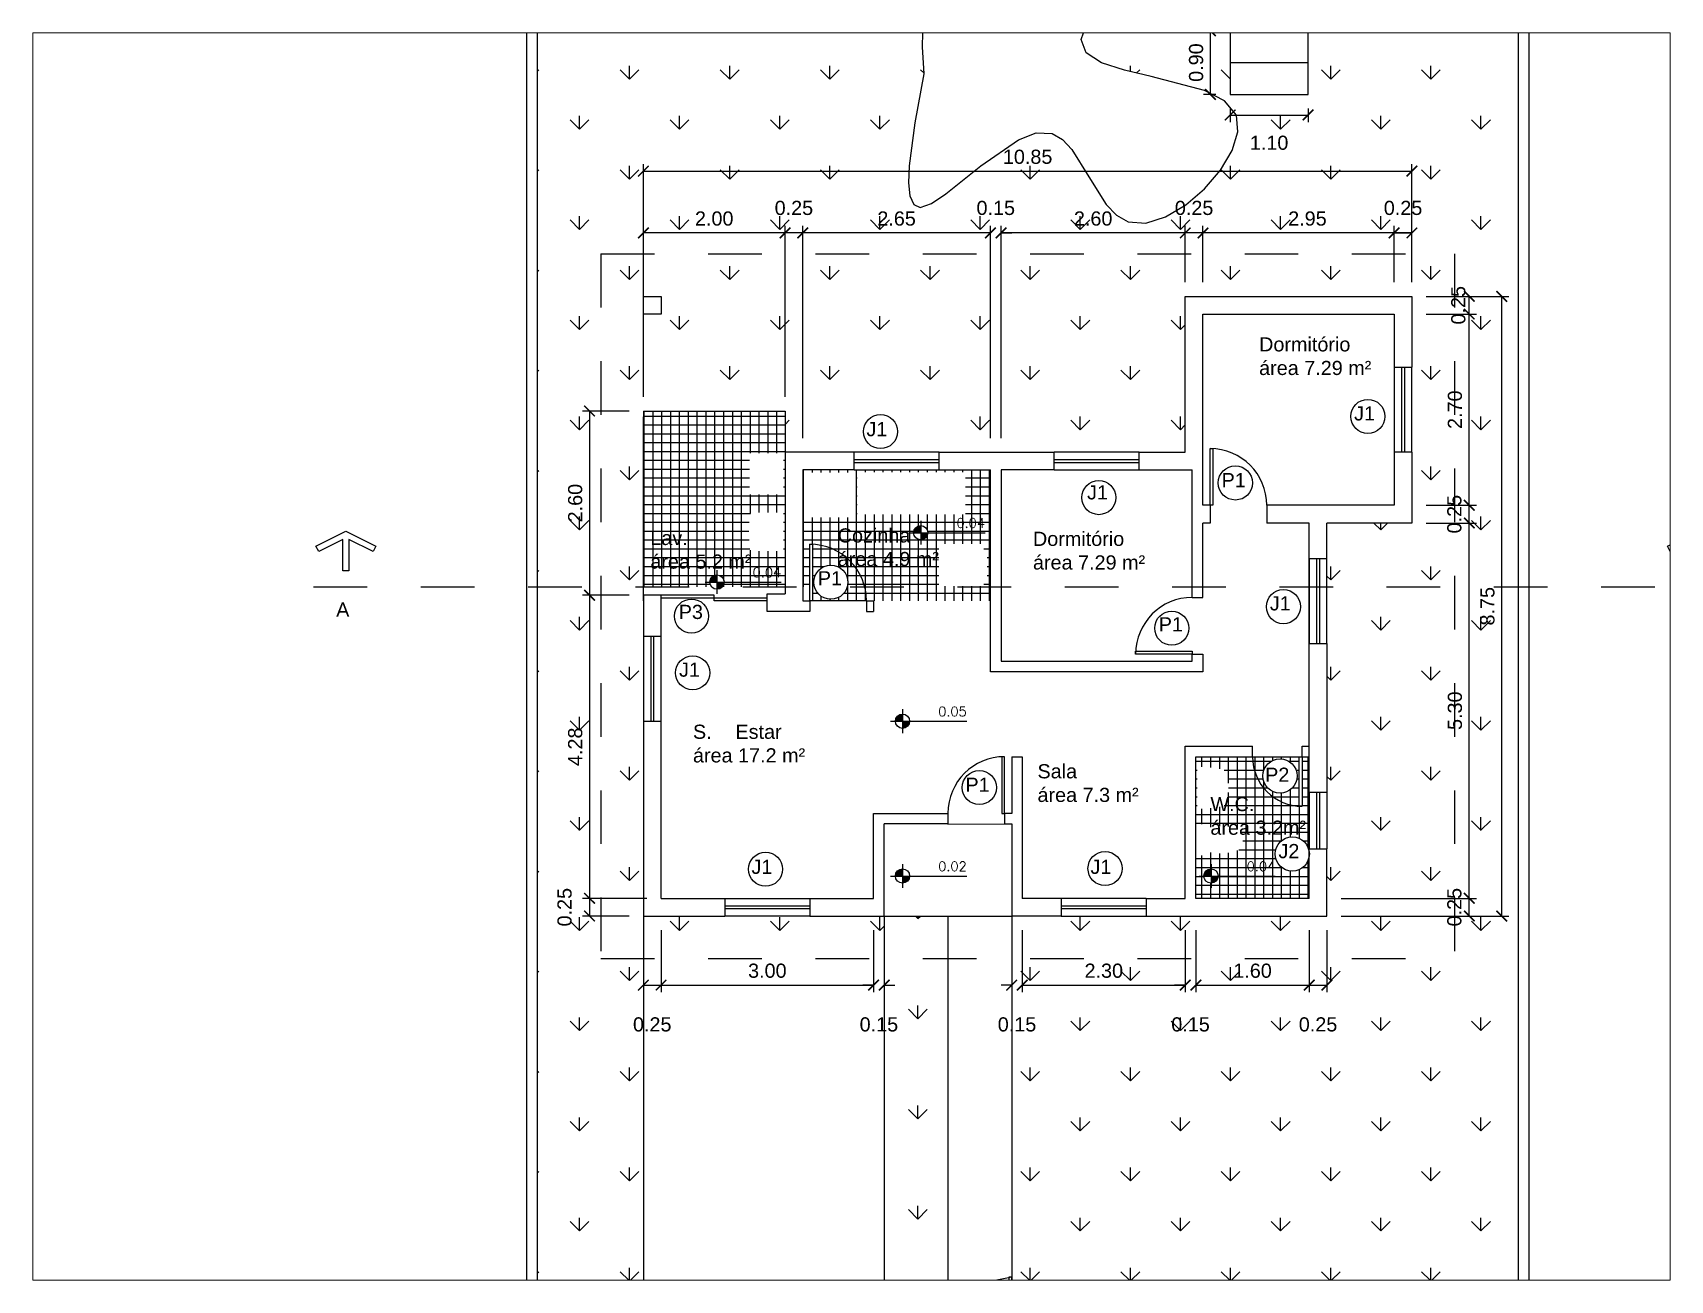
# Paper-space layout 'Layout1' of a CAD drawing. Header units: inches. Extents: x 1.05 to 9.45, y 0.8 to 7.2.
# The model-space entities are those that its viewports show. They can reach past a viewport. Long polylines and large blocks are cut down to what shows.
import ezdxf
from ezdxf.enums import TextEntityAlignment as Align

# ---------------------------------------------------------------- set-up
doc = ezdxf.new("R2010")
doc.units = ezdxf.units.IN
doc.header["$LTSCALE"] = 0.001
doc.header["$MEASUREMENT"] = 0
doc.linetypes.add('ACAD_ISO10W100', pattern=[18, 12, -3, 0, -3])
doc.linetypes.add('HIDDEN2', pattern=[0.1875, 0.125, -0.0625])
for name, color, linetype in [('ESQUADRIAS', 3, 'Continuous'), ('HACHURA', 251, 'Continuous'), ('LIN 01', 1, 'Continuous'), ('M', 7, 'Continuous'), ('MOBILIÁRIO', 1, 'Continuous'), ('PAREDES', 4, 'Continuous'), ('PISO', 2, 'Continuous'), ('PROJEÇÕES', 253, 'HIDDEN2'), ('SIMBOLOS', 1, 'Continuous'), ('TEXTOS E COTAS', 251, 'Continuous'), ('VEGETAÇÃO', 90, 'Continuous')]:
    doc.layers.add(name, color=color, linetype=linetype)
doc.styles.add('1 100 ANATOÇÕES', font='arial.ttf', dxfattribs={"height": 0.2})
doc.styles.add('ROMANS', font='romans')
doc.styles.get("Standard").update_dxf_attribs({"font": 'arial.ttf'})
doc.dimstyles.new('1 100 COTAS', dxfattribs={"dimtxt": 0.2, "dimasz": 0.15, "dimexe": 0.1, "dimexo": 0.2, "dimgap": 0.1, "dimtad": 1, "dimzin": 0, "dimdsep": 46, "dimtxsty": 'Standard', "dimblk": 'ARCHTICK', "dimcen": 0.09, "dimadec": 0, "dimazin": 0, "dimtfac": 1, "dimtofl": 0, "dimtmove": 2, "dimatfit": 3, "dimfxl": 1, "dimtolj": 1, "dimtzin": 0, "dimarcsym": 0})
pattern_1 = [(90, (-56.72496, -61.91794), (-0.7071068, 0.7071068), [0.1875, -1.2267136]), (45, (-56.725, -61.9179), (-0.707107, 0.707107), [0.1875, -0.8125]), (135, (-56.725, -61.9179), (-0.707107, -0.707107), [0.1875, -0.8125])]
pattern_2 = [(90, (-56.72496, -61.91794), (-0.125, 0), []), (180, (-56.72496, -61.91794), (-1e-17, -0.125), [])]

psp = doc.layouts.get("Layout1")

msp = doc.modelspace()

# ---------------------------------------------------------------- texts
at = {"layer": 'TEXTOS E COTAS', "char_height": 0.2, "attachment_point": 1, "style": '1 100 ANATOÇÕES'}
for s, width, gutter_width, insert in [('Dormitório\\Párea 7.29 m²', 1.57399, 1, (23.582, 27.069)), ('Lav.\\Párea 5.2 m²', 1.42064, 1, (14.987, 24.335)), ('Cozinha\\Párea 4.9 m²', 1.62968, 1, (17.633, 24.371)), ('Dormitório\\Párea 7.29 m²', 1.76239, 1, (20.389, 24.323)), ('A', 0.89932, 1, (10.552, 23.324)), ('\\pxi-3,l4,t4;S.^IEstar\\Párea 17.2 m²', 2.80604, 1, (15.389, 21.599)), ('Sala\\Párea 7.3 m²', 1.79324, 10, (20.453, 21.041)), ('W.C.\\Párea 3.2m²', 1.81286, 1, (22.894, 20.578))]:
    msp.add_mtext_dynamic_manual_height_columns(s, width=width, gutter_width=gutter_width, heights=[0], dxfattribs=dict(at, insert=insert))
at = {"layer": 'TEXTOS E COTAS', "char_height": 0.2, "attachment_point": 1}
for s, width, insert in [('J1', 0.39359, (24.923, 26.094)), ('J1', 0.40004, (18.038, 25.872)), ('J1', 0.33149, (21.153, 24.979)), ('P1', 0.36022, (23.052, 25.152)), ('P1', 0.37276, (17.352, 23.766)), ('J1', 0.38118, (23.733, 23.412)), ('P3', 0.34558, (15.388, 23.291)), ('P1', 0.34919, (22.165, 23.116)), ('J1', 0.3787, (15.393, 22.476)), ('P1', 0.36026, (19.436, 20.851)), ('P2', 0.41274, (23.667, 20.992)), ('J2', 0.36009, (23.855, 19.914)), ('J1', 0.36473, (16.415, 19.692)), ('J1', 0.37112, (21.201, 19.692))]:
    msp.add_mtext_dynamic_manual_height_columns(s, width=width, gutter_width=1, heights=[0], dxfattribs=dict(at, insert=insert))

# ---------------------------------------------------------------- blocks, each defined once
blk = doc.blocks.new('pia_05')
at = {"layer": 'MOBILIÁRIO', "linetype": 'Continuous'}
for p, q in [((-0.7, 0.55), (0.7, 0.55)), ((-0.7, 0), (-0.7, 0.55)), ((-0.67, 0.52), (0.67, 0.52)), ((-0.67, 0.03), (-0.67, 0.52)), ((-0.657, 0.511), (-0.657, 0.511)), ((-0.627, 0.467), (-0.627, 0.467)), ((-0.522, 0.481), (-0.522, 0.481)), ((-0.508, 0.468), (-0.508, 0.468)), ((-0.494, 0.456), (-0.494, 0.456)), ((-0.432, 0.466), (-0.432, 0.466)), ((-0.284, 0.481), (-0.284, 0.481)), ((-0.226, 0.474), (-0.226, 0.474)), ((-0.199, 0.462), (-0.199, 0.462)), ((-0.047, 0.482), (-0.047, 0.482)), ((-0.027, 0.476), (-0.027, 0.476)), ((0.106, 0.459), (0.106, 0.459)), ((0.12, 0.446), (0.12, 0.446)), ((0.168, 0.475), (0.168, 0.475)), ((0.19, 0.482), (0.19, 0.482)), ((0.234, 0.431), (0.234, 0.431)), ((0.337, 0.445), (0.337, 0.445)), ((0.349, 0.513), (0.349, 0.513)), ((0.374, 0.483), (0.374, 0.483)), ((0.377, 0.45), (0.377, 0.45)), ((0.416, 0.452), (0.416, 0.452)), ((0.428, 0.482), (0.428, 0.482)), ((0.439, 0.458), (0.439, 0.458)), ((0.543, 0.472), (0.543, 0.472)), ((0.573, 0.485), (0.573, 0.485)), ((0.582, 0.477), (0.582, 0.477)), ((0.644, 0.485), (0.644, 0.485)), ((0.645, 0.519), (0.645, 0.519)), ((0.665, 0.483), (0.665, 0.483)), ((0.67, 0.52), (0.67, 0.03)), ((0.7, 0.55), (0.7, 0)), ((-0.657, 0.328), (-0.657, 0.328)), ((-0.648, 0.315), (-0.648, 0.315)), ((-0.622, 0.32), (-0.622, 0.32)), ((-0.608, 0.384), (-0.608, 0.384)), ((-0.587, 0.323), (-0.587, 0.323)), ((-0.581, 0.258), (-0.581, 0.258)), ((-0.576, 0.364), (-0.576, 0.364)), ((-0.567, 0.246), (-0.567, 0.246)), ((-0.524, 0.396), (-0.524, 0.396)), ((-0.519, 0.249), (-0.519, 0.249)), ((-0.483, 0.337), (-0.483, 0.337)), ((-0.46, 0.29), (-0.46, 0.29)), ((-0.443, 0.342), (-0.443, 0.342)), ((-0.428, 0.395), (-0.428, 0.395)), ((-0.427, 0.319), (-0.427, 0.319)), ((-0.381, 0.35), (-0.381, 0.35)), ((-0.371, 0.384), (-0.371, 0.384)), ((-0.352, 0.325), (-0.352, 0.325)), ((-0.339, 0.364), (-0.339, 0.364)), ((-0.338, 0.312), (-0.338, 0.312)), ((-0.324, 0.398), (-0.324, 0.398)), ((-0.32, 0.251), (-0.32, 0.251)), ((-0.278, 0.364), (-0.278, 0.364)), ((-0.271, 0.252), (-0.271, 0.252)), ((-0.238, 0.369), (-0.238, 0.369)), ((-0.223, 0.29), (-0.223, 0.29)), ((-0.221, 0.327), (-0.221, 0.327)), ((-0.193, 0.164), (-0.193, 0.371)), ((-0.143, 0.421), (0.121, 0.421)), ((0.171, 0.371), (0.171, 0.164)), ((0.172, 0.423), (0.172, 0.423)), ((0.173, 0.328), (0.173, 0.328)), ((0.187, 0.385), (0.187, 0.385)), ((0.203, 0.23), (0.203, 0.23)), ((0.242, 0.235), (0.242, 0.235)), ((0.252, 0.291), (0.252, 0.291)), ((0.262, 0.316), (0.262, 0.316)), ((0.276, 0.407), (0.276, 0.407)), ((0.277, 0.303), (0.277, 0.303)), ((0.281, 0.26), (0.281, 0.26)), ((0.304, 0.243), (0.304, 0.243)), ((0.341, 0.386), (0.341, 0.386)), ((0.343, 0.242), (0.343, 0.242)), ((0.373, 0.365), (0.373, 0.365)), ((0.379, 0.336), (0.379, 0.336)), ((0.408, 0.257), (0.408, 0.257)), ((0.447, 0.262), (0.447, 0.262)), ((0.471, 0.406), (0.471, 0.406)), ((0.475, 0.26), (0.475, 0.26)), ((0.489, 0.292), (0.489, 0.292)), ((0.492, 0.383), (0.492, 0.383)), ((0.506, 0.37), (0.506, 0.37)), ((0.509, 0.27), (0.509, 0.27)), ((0.572, 0.309), (0.572, 0.309)), ((0.578, 0.338), (0.578, 0.338)), ((0.579, 0.386), (0.579, 0.386)), ((0.611, 0.366), (0.611, 0.366)), ((0.613, 0.284), (0.613, 0.284)), ((0.648, 0.24), (0.648, 0.24)), ((0.652, 0.289), (0.652, 0.289)), ((0.662, 0.227), (0.662, 0.227)), ((0.7, 0), (-0.7, 0)), ((0.67, 0.03), (-0.67, 0.03)), ((-0.654, 0.048), (-0.654, 0.048)), ((-0.64, 0.036), (-0.64, 0.036)), ((-0.636, 0.099), (-0.636, 0.099)), ((-0.618, 0.122), (-0.618, 0.122)), ((-0.617, 0.174), (-0.617, 0.174)), ((-0.578, 0.127), (-0.578, 0.127)), ((-0.546, 0.193), (-0.546, 0.193)), ((-0.516, 0.135), (-0.516, 0.135)), ((-0.514, 0.173), (-0.514, 0.173)), ((-0.514, 0.102), (-0.514, 0.102)), ((-0.501, 0.185), (-0.501, 0.185)), ((-0.425, 0.115), (-0.425, 0.115)), ((-0.422, 0.173), (-0.422, 0.173)), ((-0.413, 0.149), (-0.413, 0.149)), ((-0.411, 0.102), (-0.411, 0.102)), ((-0.399, 0.099), (-0.399, 0.099)), ((-0.373, 0.154), (-0.373, 0.154)), ((-0.344, 0.042), (-0.344, 0.042)), ((-0.315, 0.105), (-0.315, 0.105)), ((-0.311, 0.162), (-0.311, 0.162)), ((-0.309, 0.194), (-0.309, 0.194)), ((-0.277, 0.173), (-0.277, 0.173)), ((-0.217, 0.18), (-0.217, 0.18)), ((-0.212, 0.033), (-0.212, 0.033)), ((-0.208, 0.176), (-0.208, 0.176)), ((-0.196, 0.182), (-0.196, 0.182)), ((-0.161, 0.1), (-0.161, 0.1)), ((0.121, 0.114), (-0.143, 0.114)), ((-0.12, 0.104), (-0.12, 0.104)), ((-0.115, 0.109), (-0.115, 0.109)), ((-0.039, 0.039), (-0.039, 0.039)), ((-0.012, 0.036), (-0.012, 0.036)), ((0.076, 0.1), (0.076, 0.1)), ((0.086, 0.111), (0.086, 0.111)), ((0.178, 0.182), (0.178, 0.182)), ((0.183, 0.035), (0.183, 0.035)), ((0.19, 0.106), (0.19, 0.106)), ((0.198, 0.174), (0.198, 0.174)), ((0.204, 0.093), (0.204, 0.093)), ((0.27, 0.032), (0.27, 0.032)), ((0.273, 0.042), (0.273, 0.042)), ((0.285, 0.114), (0.285, 0.114)), ((0.312, 0.047), (0.312, 0.047)), ((0.313, 0.1), (0.313, 0.1)), ((0.374, 0.055), (0.374, 0.055)), ((0.384, 0.189), (0.384, 0.189)), ((0.388, 0.042), (0.388, 0.042)), ((0.403, 0.195), (0.403, 0.195)), ((0.419, 0.173), (0.419, 0.173)), ((0.433, 0.16), (0.433, 0.16)), ((0.435, 0.175), (0.435, 0.175)), ((0.478, 0.069), (0.478, 0.069)), ((0.48, 0.113), (0.48, 0.113)), ((0.499, 0.099), (0.499, 0.099)), ((0.518, 0.074), (0.518, 0.074)), ((0.551, 0.101), (0.551, 0.101)), ((0.58, 0.082), (0.58, 0.082)), ((0.583, 0.192), (0.583, 0.192)), ((0.588, 0.045), (0.588, 0.045)), ((0.64, 0.195), (0.64, 0.195))]:
    blk.add_line(p, q, dxfattribs=at)
for radius in [0.03, 0.02]:
    blk.add_circle((-0.009, 0.27), radius, dxfattribs=at)
for centre, start, end in [((-0.143, 0.371), 90, 180), ((0.121, 0.371), 0, 90), ((-0.143, 0.164), 180, 270), ((0.121, 0.164), 270, 0)]:
    blk.add_arc(centre, 0.05, start, end, dxfattribs=at)
blk = doc.blocks.new('Cota002')
at = {"layer": 'SIMBOLOS'}
for p, q in [((-0.25, 0), (1.35, 0)), ((0, 0.25), (0, -0.25))]:
    blk.add_line(p, q, dxfattribs=at)
at = {"layer": 'SIMBOLOS', "const_width": 0.15}
for points in [[(0, 0.075, 0.414214), (-0.075, 0, 1)], [(0, -0.075, 0.414214), (0.075, 0, 1)]]:
    blk.add_lwpolyline(points, format="xyb", dxfattribs=at)
at = {"layer": 'SIMBOLOS'}
blk.add_circle((0, 0), 0.15, dxfattribs=at)
at = {"layer": 'SIMBOLOS', "color": 7, "style": 'ROMANS'}
blk.add_attdef('COTA', text='', height=0.2, dxfattribs=at).set_placement((1.35, 0.104), align=Align.RIGHT)
blk = doc.blocks.new('_ArchTick')
at = {"color": 0, "linetype": 'ByBlock', "const_width": 0.15}
blk.add_lwpolyline([(-0.5, -0.5), (0.5, 0.5)], dxfattribs=at)
blk = doc.blocks.new('*D15')
at = {"layer": 'Defpoints', "color": 0, "transparency": 16777216}
for p in [(25.739, 28.542), (25.489, 27.646), (25.739, 27.646)]:
    blk.add_point(p, dxfattribs=at)
at = {"layer": 'TEXTOS E COTAS', "color": 0, "lineweight": -2, "transparency": 16777216}
for p, q in [((25.489, 27.846), (25.489, 28.642)), ((25.489, 28.542), (25.739, 28.542)), ((25.739, 27.846), (25.739, 28.642))]:
    blk.add_line(p, q, dxfattribs=at)
at = {"layer": 'TEXTOS E COTAS', "color": 0, "lineweight": -2, "transparency": 16777216, "xscale": 0.15, "yscale": 0.15, "zscale": 0.15, "rotation": 180}
blk.add_blockref('_ArchTick', (25.489, 28.542), dxfattribs=at)
at = {"layer": 'TEXTOS E COTAS', "color": 0, "lineweight": -2, "transparency": 16777216, "xscale": 0.15, "yscale": 0.15, "zscale": 0.15}
blk.add_blockref('_ArchTick', (25.739, 28.542), dxfattribs=at)
at = {"layer": 'TEXTOS E COTAS', "color": 0, "transparency": 16777216, "insert": (25.614, 28.894), "char_height": 0.2, "attachment_point": 5}
blk.add_mtext('\\A1;0.25', dxfattribs=at)
blk = doc.blocks.new('*D16')
at = {"layer": 'Defpoints', "color": 0, "transparency": 16777216}
for p in [(22.789, 28.542), (22.789, 27.646), (25.739, 27.646)]:
    blk.add_point(p, dxfattribs=at)
at = {"layer": 'TEXTOS E COTAS', "color": 0, "lineweight": -2, "transparency": 16777216}
for p, q in [((22.789, 27.846), (22.789, 28.642)), ((25.739, 28.542), (22.789, 28.542)), ((25.739, 27.846), (25.739, 28.642))]:
    blk.add_line(p, q, dxfattribs=at)
at = {"layer": 'TEXTOS E COTAS', "color": 0, "lineweight": -2, "transparency": 16777216, "xscale": 0.15, "yscale": 0.15, "zscale": 0.15, "rotation": 180}
blk.add_blockref('_ArchTick', (22.789, 28.542), dxfattribs=at)
at = {"layer": 'TEXTOS E COTAS', "color": 0, "lineweight": -2, "transparency": 16777216, "xscale": 0.15, "yscale": 0.15, "zscale": 0.15}
blk.add_blockref('_ArchTick', (25.739, 28.542), dxfattribs=at)
at = {"layer": 'TEXTOS E COTAS', "color": 0, "transparency": 16777216, "insert": (24.264, 28.744), "char_height": 0.2, "attachment_point": 5}
blk.add_mtext('\\A1;2.95', dxfattribs=at)
blk = doc.blocks.new('*D17')
at = {"layer": 'Defpoints', "color": 0, "transparency": 16777216}
for p in [(22.539, 28.542), (22.539, 27.646), (22.789, 27.646)]:
    blk.add_point(p, dxfattribs=at)
at = {"layer": 'TEXTOS E COTAS', "color": 0, "lineweight": -2, "transparency": 16777216}
for p, q in [((22.539, 27.846), (22.539, 28.642)), ((22.789, 28.542), (22.539, 28.542)), ((22.789, 27.846), (22.789, 28.642))]:
    blk.add_line(p, q, dxfattribs=at)
at = {"layer": 'TEXTOS E COTAS', "color": 0, "lineweight": -2, "transparency": 16777216, "xscale": 0.15, "yscale": 0.15, "zscale": 0.15, "rotation": 180}
blk.add_blockref('_ArchTick', (22.539, 28.542), dxfattribs=at)
at = {"layer": 'TEXTOS E COTAS', "color": 0, "lineweight": -2, "transparency": 16777216, "xscale": 0.15, "yscale": 0.15, "zscale": 0.15}
blk.add_blockref('_ArchTick', (22.789, 28.542), dxfattribs=at)
at = {"layer": 'TEXTOS E COTAS', "color": 0, "transparency": 16777216, "insert": (22.664, 28.894), "char_height": 0.2, "attachment_point": 5}
blk.add_mtext('\\A1;0.25', dxfattribs=at)
blk = doc.blocks.new('*D18')
at = {"layer": 'Defpoints', "color": 0, "transparency": 16777216}
for p in [(19.939, 28.542), (22.539, 27.646), (19.939, 25.446)]:
    blk.add_point(p, dxfattribs=at)
at = {"layer": 'TEXTOS E COTAS', "color": 0, "lineweight": -2, "transparency": 16777216}
for p, q in [((19.939, 25.646), (19.939, 28.642)), ((22.539, 28.542), (19.939, 28.542)), ((22.539, 27.846), (22.539, 28.642))]:
    blk.add_line(p, q, dxfattribs=at)
at = {"layer": 'TEXTOS E COTAS', "color": 0, "lineweight": -2, "transparency": 16777216, "xscale": 0.15, "yscale": 0.15, "zscale": 0.15, "rotation": 180}
blk.add_blockref('_ArchTick', (19.939, 28.542), dxfattribs=at)
at = {"layer": 'TEXTOS E COTAS', "color": 0, "lineweight": -2, "transparency": 16777216, "xscale": 0.15, "yscale": 0.15, "zscale": 0.15}
blk.add_blockref('_ArchTick', (22.539, 28.542), dxfattribs=at)
at = {"layer": 'TEXTOS E COTAS', "color": 0, "transparency": 16777216, "insert": (21.239, 28.744), "char_height": 0.2, "attachment_point": 5}
blk.add_mtext('\\A1;2.60', dxfattribs=at)
blk = doc.blocks.new('*D19')
at = {"layer": 'Defpoints', "color": 0, "transparency": 16777216}
for p in [(19.789, 28.542), (19.789, 25.446), (19.939, 25.446)]:
    blk.add_point(p, dxfattribs=at)
at = {"layer": 'TEXTOS E COTAS', "color": 0, "lineweight": -2, "transparency": 16777216}
for p, q in [((19.789, 28.542), (19.639, 28.542)), ((19.789, 25.646), (19.789, 28.642)), ((19.939, 25.646), (19.939, 28.642)), ((19.939, 28.542), (20.089, 28.542))]:
    blk.add_line(p, q, dxfattribs=at)
at = {"layer": 'TEXTOS E COTAS', "color": 0, "lineweight": -2, "transparency": 16777216, "xscale": 0.15, "yscale": 0.15, "zscale": 0.15}
blk.add_blockref('_ArchTick', (19.789, 28.542), dxfattribs=at)
at = {"layer": 'TEXTOS E COTAS', "color": 0, "lineweight": -2, "transparency": 16777216, "xscale": 0.15, "yscale": 0.15, "zscale": 0.15, "rotation": 180}
blk.add_blockref('_ArchTick', (19.939, 28.542), dxfattribs=at)
at = {"layer": 'TEXTOS E COTAS', "color": 0, "transparency": 16777216, "insert": (19.864, 28.894), "char_height": 0.2, "attachment_point": 5}
blk.add_mtext('\\A1;0.15', dxfattribs=at)
blk = doc.blocks.new('*D20')
at = {"layer": 'Defpoints', "color": 0, "transparency": 16777216}
for p in [(17.139, 28.542), (17.139, 26.028), (19.789, 25.446)]:
    blk.add_point(p, dxfattribs=at)
at = {"layer": 'TEXTOS E COTAS', "color": 0, "lineweight": -2, "transparency": 16777216}
for p, q in [((17.139, 26.228), (17.139, 28.642)), ((19.789, 28.542), (17.139, 28.542)), ((19.789, 25.646), (19.789, 28.642))]:
    blk.add_line(p, q, dxfattribs=at)
at = {"layer": 'TEXTOS E COTAS', "color": 0, "lineweight": -2, "transparency": 16777216, "xscale": 0.15, "yscale": 0.15, "zscale": 0.15, "rotation": 180}
blk.add_blockref('_ArchTick', (17.139, 28.542), dxfattribs=at)
at = {"layer": 'TEXTOS E COTAS', "color": 0, "lineweight": -2, "transparency": 16777216, "xscale": 0.15, "yscale": 0.15, "zscale": 0.15}
blk.add_blockref('_ArchTick', (19.789, 28.542), dxfattribs=at)
at = {"layer": 'TEXTOS E COTAS', "color": 0, "transparency": 16777216, "insert": (18.464, 28.744), "char_height": 0.2, "attachment_point": 5}
blk.add_mtext('\\A1;2.65', dxfattribs=at)
blk = doc.blocks.new('*D21')
at = {"layer": 'Defpoints', "color": 0, "transparency": 16777216}
for p in [(16.889, 28.542), (16.889, 26.027), (17.139, 25.446)]:
    blk.add_point(p, dxfattribs=at)
at = {"layer": 'TEXTOS E COTAS', "color": 0, "lineweight": -2, "transparency": 16777216}
for p, q in [((16.889, 26.227), (16.889, 28.642)), ((17.139, 28.542), (16.889, 28.542)), ((17.139, 25.646), (17.139, 28.642))]:
    blk.add_line(p, q, dxfattribs=at)
at = {"layer": 'TEXTOS E COTAS', "color": 0, "lineweight": -2, "transparency": 16777216, "xscale": 0.15, "yscale": 0.15, "zscale": 0.15, "rotation": 180}
blk.add_blockref('_ArchTick', (16.889, 28.542), dxfattribs=at)
at = {"layer": 'TEXTOS E COTAS', "color": 0, "lineweight": -2, "transparency": 16777216, "xscale": 0.15, "yscale": 0.15, "zscale": 0.15}
blk.add_blockref('_ArchTick', (17.139, 28.542), dxfattribs=at)
at = {"layer": 'TEXTOS E COTAS', "color": 0, "transparency": 16777216, "insert": (17.014, 28.894), "char_height": 0.2, "attachment_point": 5}
blk.add_mtext('\\A1;0.25', dxfattribs=at)
blk = doc.blocks.new('*D22')
at = {"layer": 'Defpoints', "color": 0, "transparency": 16777216}
for p in [(14.889, 28.542), (14.889, 26.027), (16.889, 26.027)]:
    blk.add_point(p, dxfattribs=at)
at = {"layer": 'TEXTOS E COTAS', "color": 0, "lineweight": -2, "transparency": 16777216}
for p, q in [((14.889, 26.227), (14.889, 28.642)), ((16.889, 28.542), (14.889, 28.542)), ((16.889, 26.227), (16.889, 28.642))]:
    blk.add_line(p, q, dxfattribs=at)
at = {"layer": 'TEXTOS E COTAS', "color": 0, "lineweight": -2, "transparency": 16777216, "xscale": 0.15, "yscale": 0.15, "zscale": 0.15, "rotation": 180}
blk.add_blockref('_ArchTick', (14.889, 28.542), dxfattribs=at)
at = {"layer": 'TEXTOS E COTAS', "color": 0, "lineweight": -2, "transparency": 16777216, "xscale": 0.15, "yscale": 0.15, "zscale": 0.15}
blk.add_blockref('_ArchTick', (16.889, 28.542), dxfattribs=at)
at = {"layer": 'TEXTOS E COTAS', "color": 0, "transparency": 16777216, "insert": (15.889, 28.744), "char_height": 0.2, "attachment_point": 5}
blk.add_mtext('\\A1;2.00', dxfattribs=at)
blk = doc.blocks.new('*D23')
at = {"layer": 'Defpoints', "color": 0, "transparency": 16777216}
for p in [(25.739, 29.414), (25.739, 27.646), (14.889, 26.027)]:
    blk.add_point(p, dxfattribs=at)
at = {"layer": 'TEXTOS E COTAS', "color": 0, "lineweight": -2, "transparency": 16777216}
for p, q in [((14.889, 26.227), (14.889, 29.514)), ((14.889, 29.414), (25.739, 29.414)), ((25.739, 27.846), (25.739, 29.514))]:
    blk.add_line(p, q, dxfattribs=at)
at = {"layer": 'TEXTOS E COTAS', "color": 0, "lineweight": -2, "transparency": 16777216, "xscale": 0.15, "yscale": 0.15, "zscale": 0.15, "rotation": 180}
blk.add_blockref('_ArchTick', (14.889, 29.414), dxfattribs=at)
at = {"layer": 'TEXTOS E COTAS', "color": 0, "lineweight": -2, "transparency": 16777216, "xscale": 0.15, "yscale": 0.15, "zscale": 0.15}
blk.add_blockref('_ArchTick', (25.739, 29.414), dxfattribs=at)
at = {"layer": 'TEXTOS E COTAS', "color": 0, "transparency": 16777216, "insert": (20.314, 29.616), "char_height": 0.2, "attachment_point": 5}
blk.add_mtext('\\A1;10.85', dxfattribs=at)
blk = doc.blocks.new('*D24')
at = {"layer": 'Defpoints', "color": 0, "transparency": 16777216}
for p in [(24.539, 19.147), (26.549, 19.147), (24.539, 18.897)]:
    blk.add_point(p, dxfattribs=at)
at = {"layer": 'TEXTOS E COTAS', "color": 0, "lineweight": -2, "transparency": 16777216}
for p, q in [((24.739, 19.147), (26.649, 19.147)), ((26.549, 18.897), (26.549, 19.147)), ((24.739, 18.897), (26.649, 18.897))]:
    blk.add_line(p, q, dxfattribs=at)
at = {"layer": 'TEXTOS E COTAS', "color": 0, "lineweight": -2, "transparency": 16777216, "xscale": 0.15, "yscale": 0.15, "zscale": 0.15}
for p, rotation in [((26.549, 19.147), 90), ((26.549, 18.897), 270)]:
    blk.add_blockref('_ArchTick', p, dxfattribs=dict(at, rotation=rotation))
at = {"layer": 'TEXTOS E COTAS', "color": 0, "transparency": 16777216, "insert": (26.339, 19.022), "char_height": 0.2, "attachment_point": 5, "rotation": 90}
blk.add_mtext('\\A1;0.25', dxfattribs=at)
blk = doc.blocks.new('*D25')
at = {"layer": 'Defpoints', "color": 0, "transparency": 16777216}
for p in [(25.739, 24.446), (26.549, 24.446), (24.539, 19.147)]:
    blk.add_point(p, dxfattribs=at)
at = {"layer": 'TEXTOS E COTAS', "color": 0, "lineweight": -2, "transparency": 16777216}
for p, q in [((25.939, 24.446), (26.649, 24.446)), ((26.549, 19.147), (26.549, 24.446)), ((24.739, 19.147), (26.649, 19.147))]:
    blk.add_line(p, q, dxfattribs=at)
at = {"layer": 'TEXTOS E COTAS', "color": 0, "lineweight": -2, "transparency": 16777216, "xscale": 0.15, "yscale": 0.15, "zscale": 0.15}
for p, rotation in [((26.549, 24.446), 90), ((26.549, 19.147), 270)]:
    blk.add_blockref('_ArchTick', p, dxfattribs=dict(at, rotation=rotation))
at = {"layer": 'TEXTOS E COTAS', "color": 0, "transparency": 16777216, "insert": (26.347, 21.796), "char_height": 0.2, "attachment_point": 5, "rotation": 90}
blk.add_mtext('\\A1;5.30', dxfattribs=at)
blk = doc.blocks.new('*D26')
at = {"layer": 'Defpoints', "color": 0, "transparency": 16777216}
for p in [(25.739, 24.696), (26.549, 24.696), (25.739, 24.446)]:
    blk.add_point(p, dxfattribs=at)
at = {"layer": 'TEXTOS E COTAS', "color": 0, "lineweight": -2, "transparency": 16777216}
for p, q in [((25.939, 24.696), (26.649, 24.696)), ((26.549, 24.446), (26.549, 24.696)), ((25.939, 24.446), (26.649, 24.446))]:
    blk.add_line(p, q, dxfattribs=at)
at = {"layer": 'TEXTOS E COTAS', "color": 0, "lineweight": -2, "transparency": 16777216, "xscale": 0.15, "yscale": 0.15, "zscale": 0.15}
for p, rotation in [((26.549, 24.696), 90), ((26.549, 24.446), 270)]:
    blk.add_blockref('_ArchTick', p, dxfattribs=dict(at, rotation=rotation))
at = {"layer": 'TEXTOS E COTAS', "color": 0, "transparency": 16777216, "insert": (26.339, 24.571), "char_height": 0.2, "attachment_point": 5, "rotation": 90}
blk.add_mtext('\\A1;0.25', dxfattribs=at)
blk = doc.blocks.new('*D27')
at = {"layer": 'Defpoints', "color": 0, "transparency": 16777216}
for p in [(25.739, 27.396), (26.549, 27.396), (25.739, 24.696)]:
    blk.add_point(p, dxfattribs=at)
at = {"layer": 'TEXTOS E COTAS', "color": 0, "lineweight": -2, "transparency": 16777216}
for p, q in [((25.939, 27.396), (26.649, 27.396)), ((26.549, 24.696), (26.549, 27.396)), ((25.939, 24.696), (26.649, 24.696))]:
    blk.add_line(p, q, dxfattribs=at)
at = {"layer": 'TEXTOS E COTAS', "color": 0, "lineweight": -2, "transparency": 16777216, "xscale": 0.15, "yscale": 0.15, "zscale": 0.15}
for p, rotation in [((26.549, 27.396), 90), ((26.549, 24.696), 270)]:
    blk.add_blockref('_ArchTick', p, dxfattribs=dict(at, rotation=rotation))
at = {"layer": 'TEXTOS E COTAS', "color": 0, "transparency": 16777216, "insert": (26.347, 26.046), "char_height": 0.2, "attachment_point": 5, "rotation": 90}
blk.add_mtext('\\A1;2.70', dxfattribs=at)
blk = doc.blocks.new('*D28')
at = {"layer": 'Defpoints', "color": 0, "transparency": 16777216}
for p in [(25.739, 27.646), (26.549, 27.646), (25.739, 27.396)]:
    blk.add_point(p, dxfattribs=at)
at = {"layer": 'TEXTOS E COTAS', "color": 0, "lineweight": -2, "transparency": 16777216}
for p, q in [((25.939, 27.646), (26.649, 27.646)), ((26.549, 27.396), (26.549, 27.646)), ((25.939, 27.396), (26.649, 27.396))]:
    blk.add_line(p, q, dxfattribs=at)
at = {"layer": 'TEXTOS E COTAS', "color": 0, "lineweight": -2, "transparency": 16777216, "xscale": 0.15, "yscale": 0.15, "zscale": 0.15}
for p, rotation in [((26.549, 27.646), 90), ((26.549, 27.396), 270)]:
    blk.add_blockref('_ArchTick', p, dxfattribs=dict(at, rotation=rotation))
at = {"layer": 'TEXTOS E COTAS', "color": 0, "transparency": 16777216, "insert": (26.395, 27.521), "char_height": 0.2, "attachment_point": 5, "rotation": 90}
blk.add_mtext('\\A1;0.25', dxfattribs=at)
blk = doc.blocks.new('*D35')
at = {"layer": 'Defpoints', "color": 0, "transparency": 16777216}
for p in [(25.739, 27.646), (27.008, 27.646), (24.539, 18.897)]:
    blk.add_point(p, dxfattribs=at)
at = {"layer": 'TEXTOS E COTAS', "color": 0, "lineweight": -2, "transparency": 16777216}
for p, q in [((25.939, 27.646), (27.108, 27.646)), ((27.008, 18.897), (27.008, 27.646)), ((24.739, 18.897), (27.108, 18.897))]:
    blk.add_line(p, q, dxfattribs=at)
at = {"layer": 'TEXTOS E COTAS', "color": 0, "lineweight": -2, "transparency": 16777216, "xscale": 0.15, "yscale": 0.15, "zscale": 0.15}
for p, rotation in [((27.008, 27.646), 90), ((27.008, 18.897), 270)]:
    blk.add_blockref('_ArchTick', p, dxfattribs=dict(at, rotation=rotation))
at = {"layer": 'TEXTOS E COTAS', "color": 0, "transparency": 16777216, "insert": (26.806, 23.271), "char_height": 0.2, "attachment_point": 5, "rotation": 90}
blk.add_mtext('\\A1;8.75', dxfattribs=at)
blk = doc.blocks.new('*D36')
at = {"layer": 'Defpoints', "color": 0, "transparency": 16777216}
for p in [(14.889, 26.027), (14.129, 23.427), (14.889, 23.427)]:
    blk.add_point(p, dxfattribs=at)
at = {"layer": 'TEXTOS E COTAS', "color": 0, "lineweight": -2, "transparency": 16777216}
for p, q in [((14.689, 26.027), (14.029, 26.027)), ((14.129, 26.027), (14.129, 23.427)), ((14.689, 23.427), (14.029, 23.427))]:
    blk.add_line(p, q, dxfattribs=at)
at = {"layer": 'TEXTOS E COTAS', "color": 0, "lineweight": -2, "transparency": 16777216, "xscale": 0.15, "yscale": 0.15, "zscale": 0.15}
for p, rotation in [((14.129, 26.027), 90), ((14.129, 23.427), 270)]:
    blk.add_blockref('_ArchTick', p, dxfattribs=dict(at, rotation=rotation))
at = {"layer": 'TEXTOS E COTAS', "color": 0, "transparency": 16777216, "insert": (13.927, 24.727), "char_height": 0.2, "attachment_point": 5, "rotation": 90}
blk.add_mtext('\\A1;2.60', dxfattribs=at)
blk = doc.blocks.new('*D37')
at = {"layer": 'Defpoints', "color": 0, "transparency": 16777216}
for p in [(14.889, 23.427), (14.129, 19.147), (15.139, 19.147)]:
    blk.add_point(p, dxfattribs=at)
at = {"layer": 'TEXTOS E COTAS', "color": 0, "lineweight": -2, "transparency": 16777216}
for p, q in [((14.689, 23.427), (14.029, 23.427)), ((14.129, 23.427), (14.129, 19.147)), ((14.939, 19.147), (14.029, 19.147))]:
    blk.add_line(p, q, dxfattribs=at)
at = {"layer": 'TEXTOS E COTAS', "color": 0, "lineweight": -2, "transparency": 16777216, "xscale": 0.15, "yscale": 0.15, "zscale": 0.15}
for p, rotation in [((14.129, 23.427), 90), ((14.129, 19.147), 270)]:
    blk.add_blockref('_ArchTick', p, dxfattribs=dict(at, rotation=rotation))
at = {"layer": 'TEXTOS E COTAS', "color": 0, "transparency": 16777216, "insert": (13.927, 21.287), "char_height": 0.2, "attachment_point": 5, "rotation": 90}
blk.add_mtext('\\A1;4.28', dxfattribs=at)
blk = doc.blocks.new('*D38')
at = {"layer": 'Defpoints', "color": 0, "transparency": 16777216}
for p in [(15.139, 19.147), (14.129, 18.897), (14.889, 18.897)]:
    blk.add_point(p, dxfattribs=at)
at = {"layer": 'TEXTOS E COTAS', "color": 0, "lineweight": -2, "transparency": 16777216}
for p, q in [((14.939, 19.147), (14.029, 19.147)), ((14.129, 19.147), (14.129, 18.897)), ((14.689, 18.897), (14.029, 18.897))]:
    blk.add_line(p, q, dxfattribs=at)
at = {"layer": 'TEXTOS E COTAS', "color": 0, "lineweight": -2, "transparency": 16777216, "xscale": 0.15, "yscale": 0.15, "zscale": 0.15}
for p, rotation in [((14.129, 19.147), 90), ((14.129, 18.897), 270)]:
    blk.add_blockref('_ArchTick', p, dxfattribs=dict(at, rotation=rotation))
at = {"layer": 'TEXTOS E COTAS', "color": 0, "transparency": 16777216, "insert": (13.777, 19.022), "char_height": 0.2, "attachment_point": 5, "rotation": 90}
blk.add_mtext('\\A1;0.25', dxfattribs=at)
blk = doc.blocks.new('*D39')
at = {"layer": 'Defpoints', "color": 0, "transparency": 16777216}
for p in [(14.889, 18.897), (15.139, 18.897), (15.139, 17.922)]:
    blk.add_point(p, dxfattribs=at)
at = {"layer": 'TEXTOS E COTAS', "color": 0, "lineweight": -2, "transparency": 16777216}
for p, q in [((14.889, 18.697), (14.889, 17.822)), ((15.139, 18.697), (15.139, 17.822)), ((14.889, 17.922), (15.139, 17.922))]:
    blk.add_line(p, q, dxfattribs=at)
at = {"layer": 'TEXTOS E COTAS', "color": 0, "lineweight": -2, "transparency": 16777216, "xscale": 0.15, "yscale": 0.15, "zscale": 0.15, "rotation": 180}
blk.add_blockref('_ArchTick', (14.889, 17.922), dxfattribs=at)
at = {"layer": 'TEXTOS E COTAS', "color": 0, "lineweight": -2, "transparency": 16777216, "xscale": 0.15, "yscale": 0.15, "zscale": 0.15}
blk.add_blockref('_ArchTick', (15.139, 17.922), dxfattribs=at)
at = {"layer": 'TEXTOS E COTAS', "color": 0, "transparency": 16777216, "insert": (15.014, 17.366), "char_height": 0.2, "attachment_point": 5}
blk.add_mtext('\\A1;0.25', dxfattribs=at)
blk = doc.blocks.new('*D40')
at = {"layer": 'Defpoints', "color": 0, "transparency": 16777216}
for p in [(15.139, 18.897), (18.139, 18.897), (18.139, 17.922)]:
    blk.add_point(p, dxfattribs=at)
at = {"layer": 'TEXTOS E COTAS', "color": 0, "lineweight": -2, "transparency": 16777216}
for p, q in [((15.139, 18.697), (15.139, 17.822)), ((18.139, 18.697), (18.139, 17.822)), ((15.139, 17.922), (18.139, 17.922))]:
    blk.add_line(p, q, dxfattribs=at)
at = {"layer": 'TEXTOS E COTAS', "color": 0, "lineweight": -2, "transparency": 16777216, "xscale": 0.15, "yscale": 0.15, "zscale": 0.15, "rotation": 180}
blk.add_blockref('_ArchTick', (15.139, 17.922), dxfattribs=at)
at = {"layer": 'TEXTOS E COTAS', "color": 0, "lineweight": -2, "transparency": 16777216, "xscale": 0.15, "yscale": 0.15, "zscale": 0.15}
blk.add_blockref('_ArchTick', (18.139, 17.922), dxfattribs=at)
at = {"layer": 'TEXTOS E COTAS', "color": 0, "transparency": 16777216, "insert": (16.639, 18.124), "char_height": 0.2, "attachment_point": 5}
blk.add_mtext('\\A1;3.00', dxfattribs=at)
blk = doc.blocks.new('*D41')
at = {"layer": 'Defpoints', "color": 0, "transparency": 16777216}
for p in [(18.139, 18.897), (18.289, 18.897), (18.289, 17.922)]:
    blk.add_point(p, dxfattribs=at)
at = {"layer": 'TEXTOS E COTAS', "color": 0, "lineweight": -2, "transparency": 16777216}
for p, q in [((18.139, 18.697), (18.139, 17.822)), ((18.289, 18.697), (18.289, 17.822)), ((18.139, 17.922), (17.989, 17.922)), ((18.289, 17.922), (18.439, 17.922))]:
    blk.add_line(p, q, dxfattribs=at)
at = {"layer": 'TEXTOS E COTAS', "color": 0, "lineweight": -2, "transparency": 16777216, "xscale": 0.15, "yscale": 0.15, "zscale": 0.15}
blk.add_blockref('_ArchTick', (18.139, 17.922), dxfattribs=at)
at = {"layer": 'TEXTOS E COTAS', "color": 0, "lineweight": -2, "transparency": 16777216, "xscale": 0.15, "yscale": 0.15, "zscale": 0.15, "rotation": 180}
blk.add_blockref('_ArchTick', (18.289, 17.922), dxfattribs=at)
at = {"layer": 'TEXTOS E COTAS', "color": 0, "transparency": 16777216, "insert": (18.214, 17.366), "char_height": 0.2, "attachment_point": 5}
blk.add_mtext('\\A1;0.15', dxfattribs=at)
blk = doc.blocks.new('*D42')
at = {"layer": 'Defpoints', "color": 0, "transparency": 16777216}
for p in [(20.089, 18.897), (20.239, 18.897), (20.089, 17.922)]:
    blk.add_point(p, dxfattribs=at)
at = {"layer": 'TEXTOS E COTAS', "color": 0, "lineweight": -2, "transparency": 16777216}
for p, q in [((20.089, 18.697), (20.089, 17.822)), ((20.239, 18.697), (20.239, 17.822)), ((20.089, 17.922), (19.939, 17.922)), ((20.239, 17.922), (20.389, 17.922))]:
    blk.add_line(p, q, dxfattribs=at)
at = {"layer": 'TEXTOS E COTAS', "color": 0, "lineweight": -2, "transparency": 16777216, "xscale": 0.15, "yscale": 0.15, "zscale": 0.15}
blk.add_blockref('_ArchTick', (20.089, 17.922), dxfattribs=at)
at = {"layer": 'TEXTOS E COTAS', "color": 0, "lineweight": -2, "transparency": 16777216, "xscale": 0.15, "yscale": 0.15, "zscale": 0.15, "rotation": 180}
blk.add_blockref('_ArchTick', (20.239, 17.922), dxfattribs=at)
at = {"layer": 'TEXTOS E COTAS', "color": 0, "transparency": 16777216, "insert": (20.164, 17.366), "char_height": 0.2, "attachment_point": 5}
blk.add_mtext('\\A1;0.15', dxfattribs=at)
blk = doc.blocks.new('*D43')
at = {"layer": 'Defpoints', "color": 0, "transparency": 16777216}
for p in [(20.089, 18.897), (20.239, 18.897), (20.239, 17.922)]:
    blk.add_point(p, dxfattribs=at)
at = {"layer": 'TEXTOS E COTAS', "color": 0, "lineweight": -2, "transparency": 16777216}
for p, q in [((20.089, 18.697), (20.089, 17.822)), ((20.239, 18.697), (20.239, 17.822)), ((20.089, 17.922), (19.939, 17.922)), ((20.239, 17.922), (20.389, 17.922))]:
    blk.add_line(p, q, dxfattribs=at)
at = {"layer": 'TEXTOS E COTAS', "color": 0, "lineweight": -2, "transparency": 16777216, "xscale": 0.15, "yscale": 0.15, "zscale": 0.15}
blk.add_blockref('_ArchTick', (20.089, 17.922), dxfattribs=at)
at = {"layer": 'TEXTOS E COTAS', "color": 0, "lineweight": -2, "transparency": 16777216, "xscale": 0.15, "yscale": 0.15, "zscale": 0.15, "rotation": 180}
blk.add_blockref('_ArchTick', (20.239, 17.922), dxfattribs=at)
at = {"layer": 'TEXTOS E COTAS', "color": 0, "transparency": 16777216, "insert": (20.164, 17.366), "char_height": 0.2, "attachment_point": 5}
blk.add_mtext('\\A1;0.15', dxfattribs=at)
blk = doc.blocks.new('*D44')
at = {"layer": 'Defpoints', "color": 0, "transparency": 16777216}
for p in [(20.239, 18.897), (22.539, 18.897), (22.539, 17.922)]:
    blk.add_point(p, dxfattribs=at)
at = {"layer": 'TEXTOS E COTAS', "color": 0, "lineweight": -2, "transparency": 16777216}
for p, q in [((20.239, 18.697), (20.239, 17.822)), ((22.539, 18.697), (22.539, 17.822)), ((20.239, 17.922), (22.539, 17.922))]:
    blk.add_line(p, q, dxfattribs=at)
at = {"layer": 'TEXTOS E COTAS', "color": 0, "lineweight": -2, "transparency": 16777216, "xscale": 0.15, "yscale": 0.15, "zscale": 0.15, "rotation": 180}
blk.add_blockref('_ArchTick', (20.239, 17.922), dxfattribs=at)
at = {"layer": 'TEXTOS E COTAS', "color": 0, "lineweight": -2, "transparency": 16777216, "xscale": 0.15, "yscale": 0.15, "zscale": 0.15}
blk.add_blockref('_ArchTick', (22.539, 17.922), dxfattribs=at)
at = {"layer": 'TEXTOS E COTAS', "color": 0, "transparency": 16777216, "insert": (21.389, 18.124), "char_height": 0.2, "attachment_point": 5}
blk.add_mtext('\\A1;2.30', dxfattribs=at)
blk = doc.blocks.new('*D45')
at = {"layer": 'Defpoints', "color": 0, "transparency": 16777216}
for p in [(22.539, 18.897), (22.689, 18.897), (22.689, 17.922)]:
    blk.add_point(p, dxfattribs=at)
at = {"layer": 'TEXTOS E COTAS', "color": 0, "lineweight": -2, "transparency": 16777216}
for p, q in [((22.539, 18.697), (22.539, 17.822)), ((22.689, 18.697), (22.689, 17.822)), ((22.539, 17.922), (22.389, 17.922)), ((22.689, 17.922), (22.839, 17.922))]:
    blk.add_line(p, q, dxfattribs=at)
at = {"layer": 'TEXTOS E COTAS', "color": 0, "lineweight": -2, "transparency": 16777216, "xscale": 0.15, "yscale": 0.15, "zscale": 0.15}
blk.add_blockref('_ArchTick', (22.539, 17.922), dxfattribs=at)
at = {"layer": 'TEXTOS E COTAS', "color": 0, "lineweight": -2, "transparency": 16777216, "xscale": 0.15, "yscale": 0.15, "zscale": 0.15, "rotation": 180}
blk.add_blockref('_ArchTick', (22.689, 17.922), dxfattribs=at)
at = {"layer": 'TEXTOS E COTAS', "color": 0, "transparency": 16777216, "insert": (22.614, 17.366), "char_height": 0.2, "attachment_point": 5}
blk.add_mtext('\\A1;0.15', dxfattribs=at)
blk = doc.blocks.new('*D46')
at = {"layer": 'Defpoints', "color": 0, "transparency": 16777216}
for p in [(22.689, 18.897), (24.289, 18.897), (24.289, 17.922)]:
    blk.add_point(p, dxfattribs=at)
at = {"layer": 'TEXTOS E COTAS', "color": 0, "lineweight": -2, "transparency": 16777216}
for p, q in [((22.689, 18.697), (22.689, 17.822)), ((24.289, 18.697), (24.289, 17.822)), ((22.689, 17.922), (24.289, 17.922))]:
    blk.add_line(p, q, dxfattribs=at)
at = {"layer": 'TEXTOS E COTAS', "color": 0, "lineweight": -2, "transparency": 16777216, "xscale": 0.15, "yscale": 0.15, "zscale": 0.15, "rotation": 180}
blk.add_blockref('_ArchTick', (22.689, 17.922), dxfattribs=at)
at = {"layer": 'TEXTOS E COTAS', "color": 0, "lineweight": -2, "transparency": 16777216, "xscale": 0.15, "yscale": 0.15, "zscale": 0.15}
blk.add_blockref('_ArchTick', (24.289, 17.922), dxfattribs=at)
at = {"layer": 'TEXTOS E COTAS', "color": 0, "transparency": 16777216, "insert": (23.489, 18.124), "char_height": 0.2, "attachment_point": 5}
blk.add_mtext('\\A1;1.60', dxfattribs=at)
blk = doc.blocks.new('*D47')
at = {"layer": 'Defpoints', "color": 0, "transparency": 16777216}
for p in [(24.289, 18.897), (24.539, 18.897), (24.539, 17.922)]:
    blk.add_point(p, dxfattribs=at)
at = {"layer": 'TEXTOS E COTAS', "color": 0, "lineweight": -2, "transparency": 16777216}
for p, q in [((24.289, 18.697), (24.289, 17.822)), ((24.539, 18.697), (24.539, 17.822)), ((24.289, 17.922), (24.539, 17.922))]:
    blk.add_line(p, q, dxfattribs=at)
at = {"layer": 'TEXTOS E COTAS', "color": 0, "lineweight": -2, "transparency": 16777216, "xscale": 0.15, "yscale": 0.15, "zscale": 0.15, "rotation": 180}
blk.add_blockref('_ArchTick', (24.289, 17.922), dxfattribs=at)
at = {"layer": 'TEXTOS E COTAS', "color": 0, "lineweight": -2, "transparency": 16777216, "xscale": 0.15, "yscale": 0.15, "zscale": 0.15}
blk.add_blockref('_ArchTick', (24.539, 17.922), dxfattribs=at)
at = {"layer": 'TEXTOS E COTAS', "color": 0, "transparency": 16777216, "insert": (24.414, 17.366), "char_height": 0.2, "attachment_point": 5}
blk.add_mtext('\\A1;0.25', dxfattribs=at)
blk = doc.blocks.new('*D62')
at = {"layer": 'Defpoints', "color": 0, "transparency": 16777216}
for p in [(22.895, 31.397), (23.173, 31.397), (23.173, 30.497)]:
    blk.add_point(p, dxfattribs=at)
at = {"layer": 'TEXTOS E COTAS', "color": 0, "lineweight": -2, "transparency": 16777216}
for p, q in [((22.973, 31.397), (22.795, 31.397)), ((22.895, 30.497), (22.895, 31.397)), ((22.973, 30.497), (22.795, 30.497))]:
    blk.add_line(p, q, dxfattribs=at)
at = {"layer": 'TEXTOS E COTAS', "color": 0, "lineweight": -2, "transparency": 16777216, "xscale": 0.15, "yscale": 0.15, "zscale": 0.15}
for p, rotation in [((22.895, 31.397), 90), ((22.895, 30.497), 270)]:
    blk.add_blockref('_ArchTick', p, dxfattribs=dict(at, rotation=rotation))
at = {"layer": 'TEXTOS E COTAS', "color": 0, "transparency": 16777216, "insert": (22.693, 30.947), "char_height": 0.2, "attachment_point": 5, "rotation": 90}
blk.add_mtext('\\A1;0.90', dxfattribs=at)
blk = doc.blocks.new('*D63')
at = {"layer": 'Defpoints', "color": 0, "transparency": 16777216}
for p in [(23.173, 30.497), (24.273, 30.497), (24.273, 30.207)]:
    blk.add_point(p, dxfattribs=at)
at = {"layer": 'TEXTOS E COTAS', "color": 0, "lineweight": -2, "transparency": 16777216}
for p, q in [((23.173, 30.297), (23.173, 30.107)), ((24.273, 30.297), (24.273, 30.107)), ((23.173, 30.207), (24.273, 30.207))]:
    blk.add_line(p, q, dxfattribs=at)
at = {"layer": 'TEXTOS E COTAS', "color": 0, "lineweight": -2, "transparency": 16777216, "xscale": 0.15, "yscale": 0.15, "zscale": 0.15, "rotation": 180}
blk.add_blockref('_ArchTick', (23.173, 30.207), dxfattribs=at)
at = {"layer": 'TEXTOS E COTAS', "color": 0, "lineweight": -2, "transparency": 16777216, "xscale": 0.15, "yscale": 0.15, "zscale": 0.15}
blk.add_blockref('_ArchTick', (24.273, 30.207), dxfattribs=at)
at = {"layer": 'TEXTOS E COTAS', "color": 0, "transparency": 16777216, "insert": (23.723, 29.814), "char_height": 0.2, "attachment_point": 5}
blk.add_mtext('\\A1;1.10', dxfattribs=at)

# ---------------------------------------------------------------- dimensions: what is measured, and where the dimension line sits
at = {"layer": 'TEXTOS E COTAS'}
for base, p1, p2, picture, middle in [((22.895, 31.397), (23.173, 30.497), (23.173, 31.397), '*D62', (22.693, 30.947)), ((27.008, 27.646), (24.539, 18.897), (25.739, 27.646), '*D35', (26.806, 23.271)), ((26.549, 27.396), (25.739, 24.696), (25.739, 27.396), '*D27', (26.347, 26.046)), ((14.129, 23.427), (14.889, 26.027), (14.889, 23.427), '*D36', (13.927, 24.727)), ((26.549, 24.446), (24.539, 19.147), (25.739, 24.446), '*D25', (26.347, 21.796)), ((14.129, 19.147), (14.889, 23.427), (15.139, 19.147), '*D37', (13.927, 21.287)), ((14.129, 18.897), (15.139, 19.147), (14.889, 18.897), '*D38', (13.777, 19.022))]:
    dim = msp.add_linear_dim(base=base, p1=p1, p2=p2, angle=90, dimstyle='1 100 COTAS', dxfattribs=at)
    dim.commit()
    dim.dimension.update_dxf_attribs({"geometry": picture, "text_midpoint": middle})
dim = msp.add_linear_dim(base=(24.273, 30.207), p1=(23.173, 30.497), p2=(24.273, 30.497), dimstyle='1 100 COTAS', dxfattribs=at)
dim.commit()
dim.dimension.update_dxf_attribs({"geometry": '*D63', "text_midpoint": (23.723, 29.814), "dimtype": 160})
for base, p1, p2, picture, middle in [((25.739, 29.414), (14.889, 26.027), (25.739, 27.646), '*D23', (20.314, 29.616)), ((16.889, 28.542), (17.139, 25.446), (16.889, 26.027), '*D21', (17.014, 28.894)), ((19.789, 28.542), (19.939, 25.446), (19.789, 25.446), '*D19', (19.864, 28.894)), ((22.539, 28.542), (22.789, 27.646), (22.539, 27.646), '*D17', (22.664, 28.894)), ((25.739, 28.542), (25.489, 27.646), (25.739, 27.646), '*D15', (25.614, 28.894)), ((14.889, 28.542), (16.889, 26.027), (14.889, 26.027), '*D22', (15.889, 28.744)), ((17.139, 28.542), (19.789, 25.446), (17.139, 26.028), '*D20', (18.464, 28.744)), ((19.939, 28.542), (22.539, 27.646), (19.939, 25.446), '*D18', (21.239, 28.744)), ((22.789, 28.542), (25.739, 27.646), (22.789, 27.646), '*D16', (24.264, 28.744)), ((15.139, 17.922), (14.889, 18.897), (15.139, 18.897), '*D39', (15.014, 17.366)), ((18.139, 17.922), (15.139, 18.897), (18.139, 18.897), '*D40', (16.639, 18.124)), ((18.289, 17.922), (18.139, 18.897), (18.289, 18.897), '*D41', (18.214, 17.366)), ((20.089, 17.922), (20.239, 18.897), (20.089, 18.897), '*D42', (20.164, 17.366)), ((20.239, 17.922), (20.089, 18.897), (20.239, 18.897), '*D43', (20.164, 17.366)), ((22.539, 17.922), (20.239, 18.897), (22.539, 18.897), '*D44', (21.389, 18.124)), ((22.689, 17.922), (22.539, 18.897), (22.689, 18.897), '*D45', (22.614, 17.366)), ((24.289, 17.922), (22.689, 18.897), (24.289, 18.897), '*D46', (23.489, 18.124)), ((24.539, 17.922), (24.289, 18.897), (24.539, 18.897), '*D47', (24.414, 17.366))]:
    dim = msp.add_linear_dim(base=base, p1=p1, p2=p2, dimstyle='1 100 COTAS', dxfattribs=at)
    dim.commit()
    dim.dimension.update_dxf_attribs({"geometry": picture, "text_midpoint": middle})
for base, p1, p2, picture, middle in [((26.549, 27.646), (25.739, 27.396), (25.739, 27.646), '*D28', (26.395, 27.521)), ((26.549, 24.696), (25.739, 24.446), (25.739, 24.696), '*D26', (26.339, 24.571)), ((26.549, 19.147), (24.539, 18.897), (24.539, 19.147), '*D24', (26.339, 19.022))]:
    dim = msp.add_linear_dim(base=base, p1=p1, p2=p2, angle=90, dimstyle='1 100 COTAS', dxfattribs=at)
    dim.commit()
    dim.dimension.update_dxf_attribs({"geometry": picture, "text_midpoint": middle, "dimtype": 160})

# ---------------------------------------------------------------- hatches: boundary and pattern name
at = {"layer": 'HACHURA'}
h = msp.add_hatch(dxfattribs=at)
h.set_pattern_fill('ANSI37', color=8, angle=45)
h.set_pattern_definition(pattern_2)
h.paths.add_polyline_path([(16.889, 25.947), (16.889, 26.027), (14.889, 26.027), (14.889, 25.947), (14.889, 23.547), (15.851, 23.547, -0.177814), (15.827, 23.612, -1), (16.028, 23.612, -0.177814), (16.004, 23.547), (16.889, 23.547)])
h.paths.add_polyline_path([(16.388, 25.431), (16.868, 25.431), (16.868, 24.851), (16.388, 24.851)], flags=16)
h.paths.add_polyline_path([(16.434, 24.595), (16.856, 24.595, -0.414214), (16.866, 24.585), (16.866, 24.059, -0.414214), (16.856, 24.049), (16.435, 24.049, -0.353899), (16.39, 24.085, -0.00771), (16.377, 24.287), (16.377, 24.323), (16.377, 24.358, -0.00771), (16.39, 24.56, -0.348539)], flags=16)
h.paths.add_polyline_path([(16.557, 24.1), (16.557, 24.106, -1.274467), (16.539, 24.104, -0.007771), (16.526, 24.304), (16.526, 24.322), (16.526, 24.341, -0.007771), (16.539, 24.541, -1.015521), (16.557, 24.543), (16.557, 24.545, -0.386371), (16.581, 24.566), (16.539, 24.568), (16.435, 24.573, 0.403225), (16.411, 24.551, 0.007475), (16.398, 24.355), (16.398, 24.322), (16.398, 24.29, 0.007475), (16.411, 24.094, 0.403225), (16.435, 24.072), (16.539, 24.077), (16.583, 24.079, -0.415807)], flags=0)
h.paths.add_polyline_path([(16.444, 24.548, 0.00755), (16.431, 24.352), (16.431, 24.322), (16.431, 24.293, 0.00755), (16.444, 24.097, -1.055197), (16.427, 24.095, -0.00751), (16.414, 24.292), (16.414, 24.322), (16.414, 24.353, -0.00751), (16.427, 24.55, -1.055197)], flags=0)
h.paths.add_polyline_path([(16.455, 24.547, -1.168859), (16.472, 24.546, 0.007615), (16.459, 24.348), (16.459, 24.322), (16.459, 24.297, 0.007615), (16.472, 24.099, -1.168859), (16.455, 24.098, -0.007575), (16.442, 24.295), (16.442, 24.322), (16.442, 24.35, -0.007575)], flags=0)
h.paths.add_polyline_path([(16.483, 24.545, -1.315771), (16.5, 24.544, 0.007679), (16.487, 24.345), (16.487, 24.322), (16.487, 24.3, 0.007679), (16.5, 24.101, -1.315771), (16.483, 24.1, -0.007639), (16.47, 24.298), (16.47, 24.322), (16.47, 24.347, -0.007639)], flags=0)
h.paths.add_polyline_path([(16.51, 24.543, -1.32429), (16.528, 24.542, 0.007743), (16.515, 24.342), (16.515, 24.322), (16.515, 24.303, 0.007743), (16.528, 24.103, -1.32429), (16.51, 24.102, -0.007703), (16.497, 24.301), (16.497, 24.322), (16.497, 24.344, -0.007703)], flags=0)
h.paths.add_polyline_path([(16.694, 24.322, -1), (16.765, 24.322, -1)], flags=0)
h.paths.add_polyline_path([(16.707, 24.322, -1), (16.753, 24.322, -1)], flags=0)
h.paths.add_polyline_path([(16.385, 23.648), (16.868, 23.648), (16.868, 23.85), (16.385, 23.85)], flags=24)
h.paths.add_polyline_path([(14.916, 23.692), (16.455, 23.692), (16.455, 24.438), (14.916, 24.438)], flags=24)
h = msp.add_hatch(dxfattribs=at)
h.set_pattern_fill('ANSI37', color=8, angle=45)
h.set_pattern_definition(pattern_2)
h.paths.add_polyline_path([(19.789, 23.547), (19.789, 25.197), (19.064, 25.196), (17.864, 25.196), (17.139, 25.196), (17.139, 23.547), (17.239, 23.547), (17.239, 24.147), (17.279, 24.147), (17.279, 24.146, -0.328116), (18.014, 23.547)])
h.paths.add_polyline_path([(19.039, 23.637), (19.062, 23.637), (19.062, 24.153), (19.106, 24.153), (19.106, 24.133), (19.121, 24.133), (19.121, 24.153), (19.694, 24.153), (19.694, 24.065), (19.736, 24.065), (19.743, 23.971), (19.743, 23.737), (19.736, 23.642), (19.694, 23.642), (19.694, 23.553), (19.121, 23.553), (19.121, 23.574), (19.106, 23.574), (19.106, 23.553), (19.062, 23.553), (19.062, 23.614), (19.039, 23.614)], flags=16)
h.paths.add_polyline_path([(18.704, 24.309, -1), (18.906, 24.309, -1)], flags=16)
h.paths.add_polyline_path([(18.805, 24.309), (18.755, 24.309, -0.414214), (18.805, 24.36), (18.805, 24.309), (18.856, 24.309, -0.414214), (18.805, 24.259)], flags=0)
h.paths.add_polyline_path([(17.908, 24.565), (17.908, 25.165), (19.435, 25.165), (19.435, 24.565)], flags=16)
h.paths.add_polyline_path([(17.94, 24.597), (17.94, 25.132), (19.402, 25.132), (19.402, 24.597)], flags=0)
h.paths.add_polyline_path([(18.516, 24.689, -0.414214), (18.461, 24.744), (18.461, 24.97, -0.414214), (18.516, 25.024), (18.803, 25.024, -0.414214), (18.858, 24.97), (18.858, 24.744, -0.414214), (18.803, 24.689)], flags=0)
h.paths.add_polyline_path([(17.888, 24.55), (17.801, 24.55), (17.801, 24.522), (17.241, 24.522), (17.241, 24.55), (17.153, 24.55), (17.153, 25.159), (17.888, 25.159)], flags=16)
h.paths.add_polyline_path([(17.804, 24.592), (17.804, 24.592), (17.568, 24.592), (17.474, 24.592), (17.237, 24.592, -0.414214), (17.195, 24.634), (17.195, 24.634), (17.195, 24.854), (17.195, 25.075, -0.411558), (17.237, 25.117), (17.474, 25.117), (17.568, 25.117), (17.804, 25.117, -0.416874), (17.846, 25.075), (17.846, 25.075), (17.846, 25.064), (17.846, 24.644), (17.846, 24.634, -0.414214)], flags=0)
h.paths.add_polyline_path([(18.629, 24.859, -1), (18.694, 24.859, -1)], flags=0)
h.paths.add_polyline_path([(18.64, 24.859, -1), (18.683, 24.859, -1)], flags=0)
h.paths.add_polyline_path([(17.643, 24.723, -1), (17.729, 24.723, -1)], flags=0)
h.paths.add_polyline_path([(17.657, 24.723, -1), (17.715, 24.723, -1)], flags=0)
h.paths.add_polyline_path([(17.628, 24.985, -1), (17.743, 24.985, -1)], flags=0)
h.paths.add_polyline_path([(17.642, 24.985, -1), (17.729, 24.985, -1)], flags=0)
h.paths.add_polyline_path([(17.313, 24.723, -1), (17.399, 24.723, -1)], flags=0)
h.paths.add_polyline_path([(17.327, 24.723, -1), (17.385, 24.723, -1)], flags=0)
h.paths.add_polyline_path([(17.298, 24.985, -1), (17.413, 24.985, -1)], flags=0)
h.paths.add_polyline_path([(17.312, 24.985, -1), (17.399, 24.985, -1)], flags=0)
h.paths.add_polyline_path([(17.279, 24.146), (17.279, 23.547), (17.303, 23.547, -0.066875), (17.295, 23.61, -1), (17.776, 23.61, -0.066875), (17.768, 23.547), (18.014, 23.547, 0.328116)], flags=17)
h.paths.add_polyline_path([(17.57, 23.724), (19.102, 23.724), (19.102, 24.47), (17.57, 24.47)], flags=25)
h = msp.add_hatch(dxfattribs=at)
h.set_pattern_fill('ANSI37', color=8, angle=45)
h.set_pattern_definition(pattern_2)
h.paths.add_polyline_path([(18.014, 23.547), (17.768, 23.547, -0.763123), (17.303, 23.547), (17.279, 23.547), (17.279, 23.347), (18.039, 23.347, 0.063231)])
h.paths.add_polyline_path([(19.789, 23.547), (18.014, 23.547, -0.063231), (18.039, 23.347), (18.139, 23.347), (19.789, 23.347)])
h = msp.add_hatch(dxfattribs=at)
h.set_pattern_fill('ANSI37', color=8, angle=45)
h.set_pattern_definition(pattern_2)
h.paths.add_polyline_path([(24.149, 21.147), (23.489, 21.147, 0.397565), (24.149, 20.448)], flags=17)
h.paths.add_polyline_path([(23.636, 20.875, -1), (24.118, 20.875, -1)], flags=16)
h.paths.add_polyline_path([(23.489, 21.147), (22.689, 21.147), (22.689, 20.178, -0.087637), (22.69, 20.181, -0.327853), (22.706, 20.196), (22.783, 20.196), (22.794, 20.196), (22.825, 20.196), (22.843, 20.196, -0.40974), (22.859, 20.18), (22.859, 20.141, 0.003882), (22.894, 20.15, -0.024258), (22.974, 20.164, -0.02486), (23.024, 20.168, -0.033324), (23.074, 20.168, -0.02486), (23.114, 20.165, -0.012268), (23.164, 20.158, -0.015806), (23.214, 20.146, -0.026699), (23.264, 20.131, -0.021919), (23.284, 20.123, -0.174675), (23.333, 20.074, -0.045452), (23.342, 20.044, -0.022856), (23.346, 20.031, -0.041289), (23.35, 20.004, -0.052091), (23.35, 19.997, -0.04333), (23.35, 19.974, -0.04333), (23.35, 19.951, -0.052091), (23.35, 19.944, -0.041289), (23.346, 19.917, -0.022856), (23.342, 19.904, -0.045452), (23.333, 19.874, -0.174675), (23.284, 19.824, -0.021919), (23.264, 19.817, -0.026699), (23.214, 19.801, -0.015806), (23.164, 19.79, -0.012268), (23.114, 19.783, -0.02486), (23.074, 19.78, -0.033324), (23.024, 19.779, -0.02486), (22.974, 19.783, -0.024258), (22.894, 19.797, 0.003882), (22.859, 19.807), (22.859, 19.769, -0.418702), (22.843, 19.752), (22.825, 19.752), (22.825, 19.738), (22.827, 19.738), (22.827, 19.722), (22.809, 19.722), (22.791, 19.722), (22.791, 19.738), (22.794, 19.752), (22.783, 19.752), (22.71, 19.752, -0.384352), (22.69, 19.767, -0.047508), (22.689, 19.769), (22.689, 19.147), (24.289, 19.147), (24.289, 19.744, -0.942343), (23.81, 19.773, -0.942343), (24.289, 19.801), (24.289, 19.847), (24.289, 20.647), (24.289, 21.147), (24.189, 21.147), (24.189, 20.447), (24.149, 20.447), (24.149, 20.448, -0.397565)])
h.paths.add_polyline_path([(23.138, 20.529, -0.273158), (23.073, 20.45, -0.03482), (23.055, 20.444, -0.050169), (22.743, 20.41, -0.411609), (22.706, 20.455), (22.706, 20.958, -0.411609), (22.743, 21.003, -0.050169), (23.055, 20.969, -0.03482), (23.073, 20.964, -0.273158), (23.138, 20.884, -0.078831)], flags=16)
h.paths.add_polyline_path([(23.106, 20.534, -0.041251), (23.105, 20.53, -0.287497), (23.053, 20.483, -0.059599), (22.883, 20.475, -0.034455), (22.755, 20.492, -0.356224), (22.715, 20.54), (22.715, 20.714), (22.715, 20.872, -0.366873), (22.755, 20.921, -0.034455), (22.883, 20.939, -0.059599), (23.053, 20.93, -0.2987), (23.106, 20.881, -0.06299)], flags=0)
h.paths.add_polyline_path([(22.909, 20.714, -1), (22.864, 20.714, -1)], flags=0)
h.paths.add_polyline_path([(22.875, 20.714, -1), (22.898, 20.714, -1)], flags=0)
h.paths.add_polyline_path([(22.744, 20.809, -1), (22.779, 20.809, -1)], flags=0)
h.paths.add_polyline_path([(22.744, 20.714, -1), (22.779, 20.714, -1)], flags=0)
h.paths.add_polyline_path([(22.779, 20.604, -1), (22.744, 20.604, -1)], flags=0)
h.paths.add_polyline_path([(23.003, 19.462, -1), (22.802, 19.462, -1)], flags=16)
h.paths.add_polyline_path([(22.903, 19.462), (22.953, 19.462, -0.414214), (22.903, 19.412), (22.903, 19.462), (22.852, 19.462, -0.414214), (22.903, 19.513)], flags=0)
h.paths.add_polyline_path([(23.595, 20.682), (24.037, 20.682), (24.037, 21.094), (23.595, 21.094)], flags=24)
h.paths.add_polyline_path([(23.36, 19.499), (23.843, 19.499), (23.843, 19.7), (23.36, 19.7)], flags=24)
h.paths.add_polyline_path([(22.834, 19.931), (24.285, 19.931), (24.285, 20.677), (22.834, 20.677)], flags=25)
at = {"layer": 'VEGETAÇÃO'}
h = msp.add_hatch(dxfattribs=at)
h.set_pattern_fill('GRASS', color=3)
h.set_pattern_definition(pattern_1)
h.paths.add_polyline_path([(27.239, 37.646), (13.389, 37.646), (13.389, 23.547), (14.289, 23.547), (14.289, 28.246), (26.339, 28.246), (26.339, 23.547), (27.239, 23.547), (27.239, 32.692), (23.723, 31.397), (24.273, 31.397), (24.273, 30.497), (23.173, 30.497), (23.173, 31.397), (23.723, 31.397), (27.239, 32.692)])
edge = h.paths.add_edge_path(flags=16)
edge.add_spline(control_points=[(22.724, 35.156), (22.556, 35.486), (22.144, 36.489), (19.661, 34.058), (23.169, 34.24), (21.623, 30.896), (24.077, 33.034), (26.856, 31.824), (25.034, 35.798), (23.639, 33.624), (22.987, 34.637), (22.724, 35.156)], knot_values=[0, 0, 0, 0, 0.892501, 2.841416, 4.644979, 6.481296, 8.457964, 10.275604, 12.768208, 13.928343, 15.334897, 15.334897, 15.334897, 15.334897], degree=3, periodic=0)
edge = h.paths.add_edge_path(flags=16)
edge.add_spline(control_points=[(15.338, 35.858), (14.643, 35.562), (14.536, 33.489), (16.966, 31.266), (19.272, 35.241), (15.739, 33.808), (16.424, 36.045), (15.563, 35.954), (15.338, 35.858)], knot_values=[0, 0, 0, 0, 2.072898, 4.664562, 6.948367, 8.855828, 10.159437, 10.829455, 10.829455, 10.829455, 10.829455], degree=3, periodic=0)
edge = h.paths.add_edge_path(flags=16)
edge.add_spline(control_points=[(18.849, 30.789), (18.883, 31.384), (18.625, 32.649), (22.649, 33.015), (20.058, 30.603), (24.766, 30.968), (21.48, 27.601), (20.872, 31.074), (18.219, 27.753), (18.803, 29.991), (18.849, 30.789)], knot_values=[0, 0, 0, 0, 1.405013, 3.909644, 5.096052, 7.537257, 9.68324, 11.328993, 13.464511, 15.351798, 15.351798, 15.351798, 15.351798], degree=3, periodic=0)
h.paths.add_polyline_path([(25.292, 28.687), (25.936, 28.687), (25.936, 29.099), (25.292, 29.099)], flags=24)
h.paths.add_polyline_path([(23.944, 28.537), (24.588, 28.537), (24.588, 28.949), (23.944, 28.949)], flags=24)
h.paths.add_polyline_path([(22.342, 28.687), (22.986, 28.687), (22.986, 29.099), (22.342, 29.099)], flags=24)
h.paths.add_polyline_path([(20.92, 28.537), (21.564, 28.537), (21.564, 28.949), (20.92, 28.949)], flags=24)
h.paths.add_polyline_path([(19.542, 28.687), (20.186, 28.687), (20.186, 29.099), (19.542, 29.099)], flags=24)
h.paths.add_polyline_path([(18.144, 28.537), (18.788, 28.537), (18.788, 28.949), (18.144, 28.949)], flags=24)
h.paths.add_polyline_path([(16.692, 28.687), (17.336, 28.687), (17.336, 29.099), (16.692, 29.099)], flags=24)
h.paths.add_polyline_path([(15.57, 28.537), (16.214, 28.537), (16.214, 28.949), (15.57, 28.949)], flags=24)
h.paths.add_polyline_path([(19.905, 29.409), (20.704, 29.409), (20.704, 29.821), (19.905, 29.821)], flags=24)
h.paths.add_polyline_path([(26.547, 24.249), (26.547, 24.892), (26.135, 24.892), (26.135, 24.249)], flags=24)
h.paths.add_polyline_path([(26.555, 25.726), (26.555, 26.37), (26.143, 26.37), (26.143, 25.726)], flags=24)
h.paths.add_polyline_path([(26.603, 27.199), (26.603, 27.842), (26.19, 27.842), (26.19, 27.199)], flags=24)
h.paths.add_polyline_path([(14.134, 24.407), (14.134, 25.051), (13.722, 25.051), (13.722, 24.407)], flags=24)
h = msp.add_hatch(dxfattribs=at)
h.set_pattern_fill('GRASS', color=3)
h.set_pattern_definition(pattern_1)
h.paths.add_polyline_path([(26.339, 23.547), (24.539, 23.547), (24.539, 22.746), (24.539, 20.647), (24.539, 19.847), (24.539, 18.897), (21.989, 18.897), (20.789, 18.897), (20.089, 18.897), (20.089, 18.297), (26.339, 18.297)])
h.paths.add_polyline_path([(18.289, 18.897), (17.239, 18.897), (16.039, 18.897), (14.889, 18.897), (14.889, 18.297), (18.289, 18.297)])
h.paths.add_polyline_path([(14.889, 21.647), (14.889, 22.847), (14.889, 23.347), (14.889, 23.427), (14.889, 23.547), (14.289, 23.547), (14.289, 18.297), (14.889, 18.297), (14.889, 18.897), (14.889, 19.147)])
h.paths.add_polyline_path([(22.539, 27.646), (25.739, 27.646), (25.739, 26.646), (25.739, 25.446), (25.739, 24.446), (24.539, 24.446), (24.539, 23.946), (24.539, 23.547), (26.339, 23.547), (26.339, 28.246), (14.289, 28.246), (14.289, 23.547), (14.889, 23.547), (14.889, 25.947), (14.889, 26.027), (16.889, 26.027), (16.889, 25.947), (16.889, 25.446), (17.864, 25.446), (19.064, 25.446), (20.689, 25.446), (21.889, 25.446), (22.539, 25.446)])
h.paths.add_polyline_path([(18.478, 25.737, -1), (17.997, 25.737, -1)], flags=16)
h.paths.add_polyline_path([(15.139, 27.396), (14.889, 27.396), (14.889, 27.646), (15.139, 27.646)], flags=16)
h.paths.add_polyline_path([(26.547, 24.249), (26.547, 24.892), (26.135, 24.892), (26.135, 24.249)], flags=9)
h.paths.add_polyline_path([(26.555, 25.726), (26.555, 26.37), (26.143, 26.37), (26.143, 25.726)], flags=9)
h.paths.add_polyline_path([(26.603, 27.199), (26.603, 27.842), (26.19, 27.842), (26.19, 27.199)], flags=9)
h.paths.add_polyline_path([(17.981, 25.562), (18.376, 25.562), (18.376, 25.974), (17.981, 25.974)], flags=24)
h = msp.add_hatch(dxfattribs=at)
h.set_pattern_fill('GRASS', color=3)
h.set_pattern_definition(pattern_1)
h.paths.add_polyline_path([(27.239, 23.547), (26.339, 23.547), (26.339, 18.297), (20.089, 18.297), (20.089, 12.897), (27.239, 12.897)])
h.paths.add_polyline_path([(14.889, 18.297), (14.289, 18.297), (14.289, 23.547), (13.389, 23.547), (13.389, 12.897), (14.889, 12.897)])
h.paths.add_polyline_path([(26.547, 18.7), (26.547, 19.343), (26.135, 19.343), (26.135, 18.7)], flags=24)
h.paths.add_polyline_path([(26.555, 21.475), (26.555, 22.119), (26.142, 22.119), (26.142, 21.475)], flags=24)
h.paths.add_polyline_path([(27.014, 22.949), (27.014, 23.593), (26.601, 23.593), (26.601, 22.949)], flags=9)
h.paths.add_polyline_path([(19.842, 17.158), (20.486, 17.158), (20.486, 17.57), (19.842, 17.57)], flags=25)
h.paths.add_polyline_path([(19.842, 17.158), (20.486, 17.158), (20.486, 17.57), (19.842, 17.57)], flags=25)
h.paths.add_polyline_path([(21.07, 17.917), (21.714, 17.917), (21.714, 18.329), (21.07, 18.329)], flags=24)
h.paths.add_polyline_path([(22.292, 17.158), (22.936, 17.158), (22.936, 17.57), (22.292, 17.57)], flags=24)
h.paths.add_polyline_path([(23.159, 17.917), (23.803, 17.917), (23.803, 18.329), (23.159, 18.329)], flags=24)
h.paths.add_polyline_path([(24.092, 17.158), (24.736, 17.158), (24.736, 17.57), (24.092, 17.57)], flags=24)
h.paths.add_polyline_path([(14.134, 20.969), (14.134, 21.613), (13.722, 21.613), (13.722, 20.969)], flags=24)
h.paths.add_polyline_path([(13.984, 18.7), (13.984, 19.343), (13.572, 19.343), (13.572, 18.7)], flags=24)
h.paths.add_polyline_path([(14.692, 17.158), (15.336, 17.158), (15.336, 17.57), (14.692, 17.57)], flags=9)
h = msp.add_hatch(dxfattribs=at)
h.set_pattern_fill('GRASS', color=3)
h.set_pattern_definition([(90, (-12.3485, -24.97956), (-0.707107, 0.707107), [0.1875, -1.226714]), (45, (-12.3485, -24.9796), (-0.707107, 0.707107), [0.1875, -0.8125]), (135, (-12.3485, -24.9796), (-0.707107, -0.707107), [0.1875, -0.8125])])
h.paths.add_polyline_path([(18.289, 12.897), (19.189, 12.897), (19.189, 18.897), (18.289, 18.897)])

# ---------------------------------------------------------------- linework, layer by layer
msp.add_line((23.173, 30.497), (23.173, 30.497))
at = {"layer": 'ESQUADRIAS'}
for p, q in [((25.594, 26.646), (25.594, 25.446)), ((25.634, 26.646), (25.634, 25.446)), ((22.889, 24.696), (22.889, 25.496)), ((22.889, 25.496), (22.929, 25.496)), ((22.929, 25.496), (22.929, 24.696)), ((17.864, 25.341), (19.064, 25.341)), ((17.864, 25.301), (19.064, 25.301)), ((20.689, 25.341), (21.889, 25.341)), ((20.689, 25.301), (21.889, 25.301)), ((22.929, 24.696), (22.889, 24.696)), ((17.239, 23.347), (17.239, 24.147)), ((17.239, 24.147), (17.279, 24.147)), ((17.279, 24.147), (17.279, 23.347)), ((24.394, 23.946), (24.394, 22.746)), ((24.434, 23.946), (24.434, 22.746)), ((15.89, 23.427), (15.139, 23.427)), ((16.639, 23.387), (15.139, 23.387)), ((15.889, 23.347), (15.89, 23.425)), ((15.89, 23.425), (15.89, 23.427)), ((16.639, 23.347), (15.889, 23.347)), ((17.279, 23.347), (17.239, 23.347)), ((14.994, 22.847), (14.994, 21.647)), ((15.034, 22.847), (15.034, 21.647)), ((21.839, 22.596), (21.839, 22.636)), ((21.839, 22.636), (22.639, 22.636)), ((22.639, 22.596), (21.839, 22.596)), ((22.639, 22.636), (22.639, 22.596)), ((19.989, 21.147), (19.949, 21.147)), ((19.949, 21.147), (19.949, 20.347)), ((19.989, 20.347), (19.989, 21.147)), ((24.149, 20.447), (24.149, 21.147)), ((24.149, 21.147), (24.189, 21.147)), ((24.189, 21.147), (24.189, 20.447)), ((19.949, 20.347), (19.989, 20.347)), ((24.189, 20.447), (24.149, 20.447)), ((16.039, 19.042), (17.239, 19.042)), ((16.039, 19.002), (17.239, 19.002)), ((20.789, 19.042), (21.989, 19.042)), ((20.789, 19.002), (21.989, 19.002)), ((20.089, 13.797), (20.049, 13.797)), ((20.049, 13.797), (20.049, 12.897)), ((20.089, 12.897), (20.089, 13.797))]:
    msp.add_line(p, q, dxfattribs=at)
at = {"layer": 'ESQUADRIAS', "color": 2}
for p, q in [((15.89, 23.427), (15.89, 23.427)), ((23.489, 21.147), (24.149, 21.147))]:
    msp.add_line(p, q, dxfattribs=at)
at = {"layer": 'ESQUADRIAS', "color": 3}
for p, q in [((24.394, 20.647), (24.394, 19.847)), ((24.434, 20.647), (24.434, 19.847))]:
    msp.add_line(p, q, dxfattribs=at)
at = {"layer": 'HACHURA', "color": 2}
msp.add_line((18.039, 23.347), (17.279, 23.347), dxfattribs=at)
at = {"layer": 'LIN 01'}
for p, q in [((23.723, 31.397), (28.226, 33.056)), ((24.273, 31.397), (23.173, 31.397)), ((23.173, 31.397), (23.173, 30.497)), ((24.273, 30.497), (24.273, 31.397)), ((23.173, 30.947), (24.273, 30.947)), ((23.173, 30.497), (24.273, 30.497))]:
    msp.add_line(p, q, dxfattribs=at)
at = {"layer": 'PAREDES'}
for p, q in [((13.239, 37.796), (13.239, 12.747)), ((27.389, 37.796), (27.389, 12.747)), ((13.389, 37.646), (13.389, 12.897)), ((27.239, 37.646), (27.239, 12.897)), ((22.539, 27.646), (25.739, 27.646)), ((22.539, 25.446), (22.539, 27.646)), ((25.739, 27.646), (25.739, 26.646)), ((22.789, 24.696), (22.789, 27.396)), ((22.789, 27.396), (25.489, 27.396)), ((25.489, 27.396), (25.489, 26.646)), ((25.489, 26.646), (25.739, 26.646)), ((16.889, 25.947), (16.889, 23.447)), ((17.864, 25.446), (16.889, 25.446)), ((17.864, 25.196), (17.864, 25.446)), ((19.064, 25.196), (19.064, 25.446)), ((19.064, 25.446), (20.689, 25.446)), ((20.689, 25.197), (20.689, 25.446)), ((21.889, 25.197), (21.889, 25.446)), ((21.889, 25.446), (22.539, 25.446)), ((25.489, 25.446), (25.489, 24.696)), ((25.739, 25.446), (25.489, 25.446)), ((25.739, 25.446), (25.739, 24.446)), ((17.139, 25.196), (17.139, 23.347)), ((17.864, 25.196), (17.139, 25.196)), ((19.064, 25.196), (19.789, 25.197)), ((19.789, 22.346), (19.789, 25.197)), ((19.939, 25.197), (19.939, 22.496)), ((20.689, 25.197), (19.939, 25.197)), ((21.889, 25.197), (22.639, 25.196)), ((22.639, 23.396), (22.639, 25.196)), ((22.889, 24.696), (22.789, 24.696)), ((22.889, 24.696), (22.889, 24.446)), ((25.489, 24.696), (23.689, 24.696)), ((23.689, 24.696), (23.689, 24.446)), ((22.889, 24.446), (22.789, 24.446)), ((22.789, 23.396), (22.789, 24.446)), ((24.289, 24.446), (23.689, 24.446)), ((24.289, 20.647), (24.289, 24.446)), ((25.739, 24.446), (24.539, 24.446)), ((24.539, 23.946), (24.539, 24.446)), ((24.289, 23.946), (24.539, 23.946)), ((15.139, 23.427), (14.889, 23.427)), ((14.889, 23.427), (14.889, 23.347)), ((15.139, 22.847), (15.139, 23.427)), ((16.639, 23.197), (16.639, 23.447)), ((16.639, 23.447), (16.889, 23.447)), ((22.639, 23.396), (22.789, 23.396)), ((14.889, 23.347), (14.889, 22.847)), ((17.239, 23.197), (16.639, 23.197)), ((17.139, 23.347), (17.239, 23.347)), ((17.239, 23.347), (17.239, 23.197)), ((18.039, 23.347), (18.039, 23.197)), ((18.039, 23.347), (18.139, 23.347)), ((18.039, 23.197), (18.139, 23.197)), ((18.139, 23.347), (18.139, 23.197)), ((14.889, 22.847), (15.139, 22.847)), ((24.289, 22.746), (24.539, 22.746)), ((24.539, 22.746), (24.539, 20.647)), ((19.939, 22.496), (22.639, 22.496)), ((22.639, 22.496), (22.639, 22.596)), ((22.639, 22.596), (22.789, 22.596)), ((22.789, 22.596), (22.789, 22.346)), ((22.789, 22.346), (19.789, 22.346)), ((14.889, 21.647), (14.889, 19.147)), ((14.889, 21.647), (15.139, 21.647)), ((15.139, 19.147), (15.139, 21.647)), ((22.539, 19.147), (22.539, 21.297)), ((22.539, 21.297), (23.489, 21.297)), ((23.489, 21.147), (23.489, 21.297)), ((24.189, 21.147), (24.189, 21.297)), ((24.189, 21.297), (24.289, 21.297)), ((20.089, 21.147), (20.239, 21.147)), ((20.089, 21.147), (20.089, 20.347)), ((20.239, 21.147), (20.239, 19.147)), ((22.689, 19.147), (22.689, 21.147)), ((22.689, 21.147), (23.489, 21.147)), ((24.189, 21.147), (24.289, 21.147)), ((24.289, 20.647), (24.539, 20.647)), ((18.139, 19.147), (18.139, 20.347)), ((18.139, 20.347), (19.189, 20.347)), ((19.189, 20.347), (19.189, 20.197)), ((20.089, 20.347), (19.989, 20.347)), ((19.989, 20.347), (19.989, 20.197)), ((18.289, 18.897), (18.289, 20.197)), ((19.189, 20.197), (18.289, 20.197)), ((19.989, 20.197), (20.089, 20.197)), ((20.089, 20.197), (20.089, 18.897)), ((24.289, 19.147), (24.289, 19.847)), ((24.289, 19.847), (24.539, 19.847)), ((24.539, 18.897), (24.539, 19.847)), ((14.889, 19.147), (14.889, 18.897)), ((15.139, 19.147), (16.039, 19.147)), ((16.039, 19.147), (16.039, 18.897)), ((17.239, 19.147), (18.139, 19.147)), ((17.239, 19.147), (17.239, 18.897)), ((20.789, 19.147), (20.239, 19.147)), ((20.789, 19.147), (20.789, 18.897)), ((21.989, 19.147), (22.539, 19.147)), ((21.989, 19.147), (21.989, 18.897)), ((24.289, 19.147), (22.689, 19.147)), ((14.889, 18.897), (16.039, 18.897)), ((17.239, 18.897), (18.289, 18.897)), ((20.789, 18.897), (20.089, 18.897)), ((21.989, 18.897), (24.539, 18.897))]:
    msp.add_line(p, q, dxfattribs=at)
at = {"layer": 'PAREDES', "color": 2}
for p, q in [((25.489, 26.646), (25.489, 25.446)), ((25.739, 25.446), (25.739, 26.646)), ((19.064, 25.446), (17.864, 25.446)), ((21.889, 25.446), (20.689, 25.446)), ((17.864, 25.196), (19.064, 25.196)), ((20.689, 25.197), (21.889, 25.197)), ((24.289, 23.946), (24.289, 22.746)), ((24.539, 22.746), (24.539, 23.946)), ((14.889, 22.847), (14.889, 21.647)), ((15.139, 21.647), (15.139, 22.847)), ((24.289, 20.647), (24.289, 19.847)), ((24.539, 20.647), (24.539, 19.847)), ((16.039, 19.147), (17.239, 19.147)), ((21.989, 19.147), (20.789, 19.147)), ((17.239, 18.897), (16.039, 18.897)), ((20.789, 18.897), (21.989, 18.897))]:
    msp.add_line(p, q, dxfattribs=at)
at = {"layer": 'PAREDES'}
msp.add_lwpolyline([(15.139, 27.396), (14.889, 27.396), (14.889, 27.646), (15.139, 27.646)], close=True, dxfattribs=at)
at = {"layer": 'PISO'}
for p, q in [((14.889, 26.027), (16.889, 26.027)), ((14.889, 26.027), (14.889, 25.947)), ((14.889, 23.347), (14.889, 25.947)), ((16.889, 26.027), (16.889, 25.947)), ((16.889, 25.947), (16.889, 25.446)), ((19.189, 20.197), (19.189, 20.196)), ((19.189, 20.196), (19.989, 20.197)), ((18.289, 18.897), (20.089, 18.897))]:
    msp.add_line(p, q, dxfattribs=at)
at = {"layer": 'PISO', "color": 1}
for p, q in [((14.889, 18.897), (14.889, 12.897)), ((18.289, 18.897), (18.289, 12.897)), ((19.189, 18.897), (19.189, 12.897)), ((20.089, 18.897), (20.089, 12.897))]:
    msp.add_line(p, q, dxfattribs=at)
at = {"layer": 'PISO'}
for centre, radius, start, end in [((22.889, 24.696), 0.8, 0, 90), ((17.239, 23.347), 0.8, 0, 90), ((22.639, 22.596), 0.8, 90, 180), ((19.989, 20.347), 0.8, 90, 180), ((24.189, 21.147), 0.7, 180, 270), ((20.089, 12.897), 0.9, 90, 180)]:
    msp.add_arc(centre, radius, start, end, dxfattribs=at)
at = {"layer": 'PROJEÇÕES'}
for p, q in [((14.289, 28.246), (26.339, 28.246)), ((14.289, 28.246), (14.289, 18.297)), ((26.339, 28.246), (26.339, 18.297)), ((14.289, 18.297), (26.339, 18.297))]:
    msp.add_line(p, q, dxfattribs=at)
at = {"layer": 'SIMBOLOS'}
for p, q in [((10.267, 24.119), (10.69, 24.331)), ((10.69, 24.331), (11.113, 24.119)), ((29.347, 24.119), (29.77, 24.331)), ((10.305, 24.044), (10.267, 24.119)), ((10.648, 24.215), (10.305, 24.044)), ((10.648, 23.769), (10.648, 24.215)), ((11.075, 24.044), (10.733, 24.215)), ((10.733, 24.215), (10.733, 23.769)), ((11.113, 24.119), (11.075, 24.044)), ((29.385, 24.044), (29.347, 24.119)), ((29.728, 24.215), (29.385, 24.044)), ((10.733, 23.769), (10.648, 23.769))]:
    msp.add_line(p, q, dxfattribs=at)
at = {"layer": 'SIMBOLOS', "color": 6, "linetype": 'ACAD_ISO10W100'}
msp.add_line((10.234, 23.547), (29.996, 23.547), dxfattribs=at)
at = {"layer": 'SIMBOLOS'}
for centre in [(25.117, 25.951), (18.237, 25.737), (23.247, 25.012), (21.319, 24.805), (17.536, 23.61), (15.568, 23.132), (23.925, 23.265), (22.349, 22.961), (15.585, 22.331), (23.877, 20.875), (19.632, 20.711), (24.05, 19.773), (16.614, 19.558), (21.407, 19.568)]:
    msp.add_circle(centre, 0.241, dxfattribs=at)
at = {"layer": 'VEGETAÇÃO', "color": 3}
msp.add_spline([(18.849, 30.789), (19.13, 32.166), (21.63, 32.319), (21.068, 31.274), (23.262, 30.203), (21.732, 28.699), (20.66, 29.948), (18.798, 28.903), (18.849, 30.789)], degree=3, dxfattribs=at)

# ---------------------------------------------------------------- block references
at = {"xscale": 0.6720165533574435, "yscale": 0.6720165533574435, "zscale": 0.6720165533574435}
for p, values in [((18.805, 24.309), {'COTA': '0.04'}), ((15.928, 23.612), {'COTA': '0.04'}), ((18.547, 21.648), {'COTA': '0.05'}), ((18.547, 19.462), {'COTA': '0.02'}), ((22.903, 19.462), {'COTA': '0.04'})]:
    msp.add_blockref('Cota002', p, dxfattribs=at).add_auto_attribs(values)
at = {"layer": 'M', "xscale": 1.090909090909092, "yscale": 1.090909090909092, "zscale": 1.090909090909092}
msp.add_blockref('pia_05', (18.671, 24.565), dxfattribs=at)

msp.set_redraw_order([(e.dxf.handle, doc.entitydb.next_handle()) for e in msp.query("TEXT MTEXT ATTDEF DIMENSION ARC_DIMENSION")])  # texts and dimensions are drawn at this point

# ---------------------------------------------------------------- viewports
at = {"layer": '0', "view_target_point": (118.9097, 39.441)}
vp = psp.add_viewport(center=(5.25, 4), size=(8.4, 6.4), view_center_point=(-101.0824, -16.8795), view_height=17.613708, dxfattribs=at)
vp.frozen_layers = ['MOBILIÁRIO']

doc.saveas('drawing.dxf')
